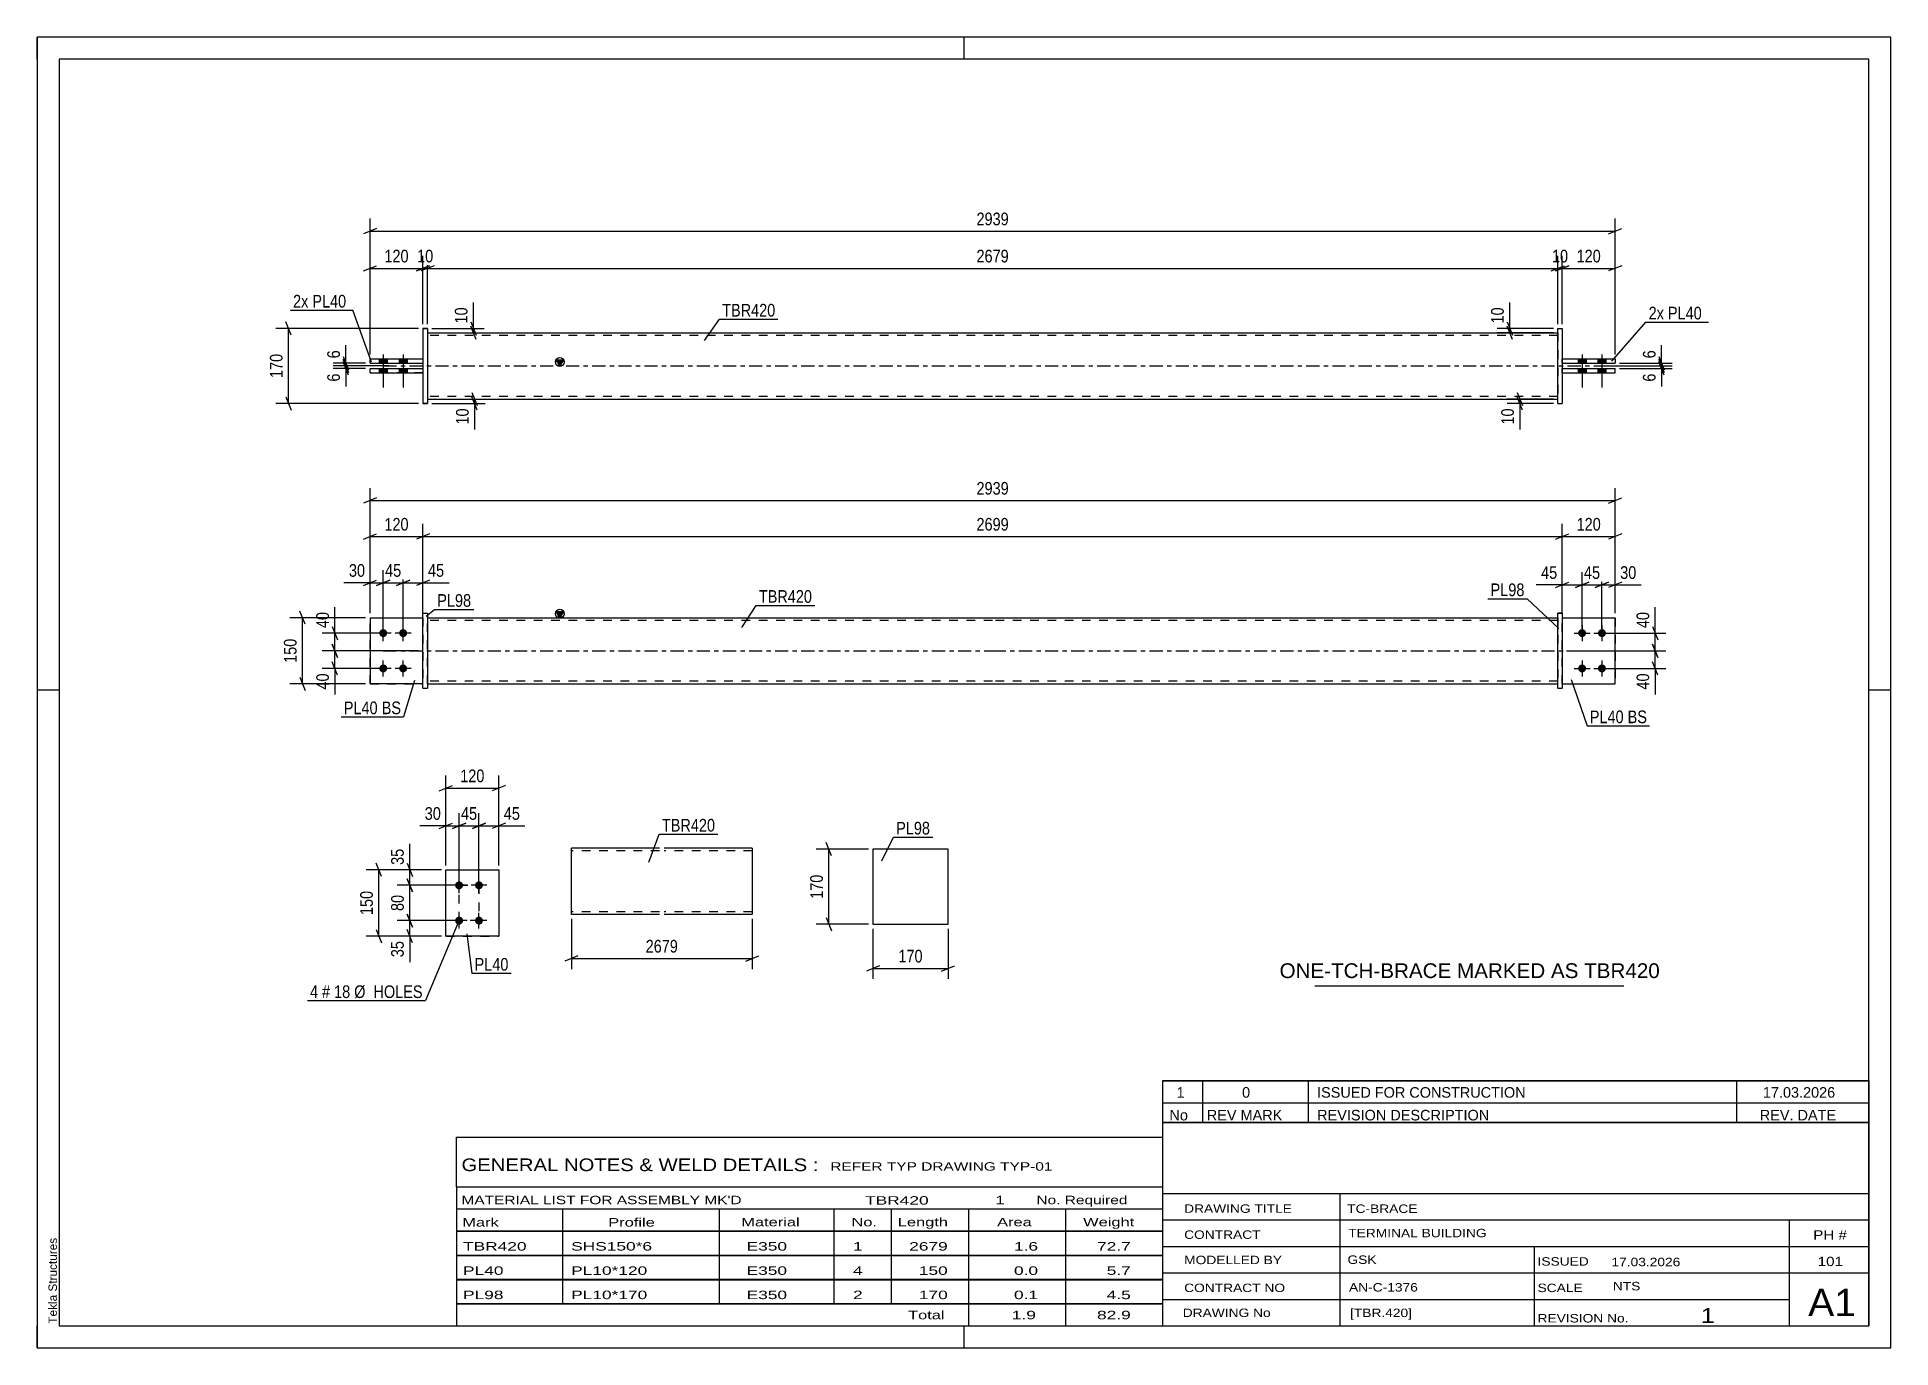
# Paper-space layout 'Layout1' of a CAD drawing. Header units: millimetres. Extents: x 0 to 420, y 0 to 297.
# The model-space entities are those that its viewports show. They can reach past a viewport. Long polylines and large blocks are cut down to what shows.
import ezdxf

# ---------------------------------------------------------------- set-up
doc = ezdxf.new("R2010")
doc.units = ezdxf.units.MM
doc.linetypes.add('DXK_LINE_DOT2', pattern=[3.9198, 1.9599, -1.9599])
doc.linetypes.add('DXK_LINE_DOT3', pattern=[5.9187, 2.979, -0.9799, 0.9799, -0.9799])
doc.layers.add('Viewport layer', color=7, linetype='Continuous', plot=False)
doc.styles.add('Arial', font='arial.ttf', dxfattribs={"height": 0.2})
doc.styles.add('Arial Narrow', font='ARIALN.TTF', dxfattribs={"height": 0.2})

# ---------------------------------------------------------------- blocks, each defined once
blk = doc.blocks.new('Unknown-580573912-1163')
at = {"color": 5, "linetype": 'Continuous'}
for p, q in [((420, 297), (0, 297)), ((0, 297), (0, 0)), ((0, 292), (0, 297)), ((210, 292), (210, 297)), ((420, 0), (420, 297)), ((415, 292), (5, 292)), ((5, 292), (5, 5)), ((415, 5), (415, 292)), ((5, 149), (0, 149)), ((420, 149), (415, 149)), ((0, 0), (0, 5)), ((5, 5), (415, 5)), ((210, 0), (210, 5)), ((0, 0), (420, 0))]:
    blk.add_line(p, q, dxfattribs=at)
at = {"color": 174, "linetype": 'Continuous', "style": 'Arial'}
blk.add_text('Tekla Structures', height=1.9102, rotation=90, dxfattribs=at).set_placement((4.5, 5.5))
blk = doc.blocks.new('Part-580573912-1761 - 1733')
at = {"color": 2, "linetype": 'Continuous'}
for p, q in [((75.43, 165.45), (87.43, 165.45)), ((75.43, 165.45), (75.43, 150.45)), ((87.43, 150.45), (75.43, 150.45)), ((75.43, 150.45), (75.43, 150.45))]:
    blk.add_line(p, q, dxfattribs=at)
at = {"color": 7, "linetype": 'DXK_LINE_DOT2'}
for p, q in [((75.43, 165.45), (87.43, 165.45)), ((87.43, 165.45), (87.43, 165.45)), ((87.43, 165.45), (87.43, 150.45)), ((75.43, 150.45), (87.43, 150.45))]:
    blk.add_line(p, q, dxfattribs=at)
blk = doc.blocks.new('Bolt-580573912-1735 - 1733')
at = {"linetype": 'Continuous'}
for points in [[(78.43, 162.85), (78.62, 162.83), (78.8, 162.78), (78.96, 162.68), (79.1, 162.56), (79.21, 162.4), (79.29, 162.23), (79.33, 162.05), (79.33, 161.86), (79.29, 161.68), (79.21, 161.5), (79.1, 161.35), (78.96, 161.23), (78.8, 161.13), (78.62, 161.07), (78.43, 161.05), (78.25, 161.07), (78.07, 161.13), (77.9, 161.23), (77.76, 161.35), (77.65, 161.5), (77.58, 161.68), (77.54, 161.86), (77.54, 162.05), (77.58, 162.23), (77.65, 162.4), (77.76, 162.56), (77.9, 162.68), (78.07, 162.78), (78.25, 162.83)], [(82.93, 162.85), (83.12, 162.83), (83.3, 162.78), (83.46, 162.68), (83.6, 162.56), (83.71, 162.4), (83.79, 162.23), (83.83, 162.05), (83.83, 161.86), (83.79, 161.68), (83.71, 161.5), (83.6, 161.35), (83.46, 161.23), (83.3, 161.13), (83.12, 161.07), (82.93, 161.05), (82.75, 161.07), (82.57, 161.13), (82.4, 161.23), (82.26, 161.35), (82.15, 161.5), (82.08, 161.68), (82.04, 161.86), (82.04, 162.05), (82.08, 162.23), (82.15, 162.4), (82.26, 162.56), (82.4, 162.68), (82.57, 162.78), (82.75, 162.83)], [(78.43, 154.85), (78.62, 154.83), (78.8, 154.78), (78.96, 154.68), (79.1, 154.56), (79.21, 154.4), (79.29, 154.23), (79.33, 154.05), (79.33, 153.86), (79.29, 153.68), (79.21, 153.5), (79.1, 153.35), (78.96, 153.23), (78.8, 153.13), (78.62, 153.07), (78.43, 153.05), (78.25, 153.07), (78.07, 153.13), (77.9, 153.23), (77.76, 153.35), (77.65, 153.5), (77.58, 153.68), (77.54, 153.86), (77.54, 154.05), (77.58, 154.23), (77.65, 154.4), (77.76, 154.56), (77.9, 154.68), (78.07, 154.78), (78.25, 154.83)], [(82.93, 154.85), (83.12, 154.83), (83.3, 154.78), (83.46, 154.68), (83.6, 154.56), (83.71, 154.4), (83.79, 154.23), (83.83, 154.05), (83.83, 153.86), (83.79, 153.68), (83.71, 153.5), (83.6, 153.35), (83.46, 153.23), (83.3, 153.13), (83.12, 153.07), (82.93, 153.05), (82.75, 153.07), (82.57, 153.13), (82.4, 153.23), (82.26, 153.35), (82.15, 153.5), (82.08, 153.68), (82.04, 153.86), (82.04, 154.05), (82.08, 154.23), (82.15, 154.4), (82.26, 154.56), (82.4, 154.68), (82.57, 154.78), (82.75, 154.83)]]:
    blk.add_hatch(color=1, dxfattribs=at).paths.add_polyline_path(points)
at = {"color": 1, "linetype": 'Continuous'}
for p, q in [((80.23, 161.95), (76.63, 161.95)), ((78.43, 160.15), (78.43, 163.75)), ((84.73, 161.95), (81.13, 161.95)), ((82.93, 160.15), (82.93, 163.75)), ((78.43, 152.15), (78.43, 155.75)), ((82.93, 152.15), (82.93, 155.75)), ((80.23, 153.95), (76.63, 153.95)), ((84.73, 153.95), (81.13, 153.95))]:
    blk.add_line(p, q, dxfattribs=at)
blk = doc.blocks.new('Bolt-580573912-1736 - 1733')
at = {"linetype": 'Continuous'}
for points in [[(350.03, 162.85), (350.22, 162.83), (350.4, 162.78), (350.56, 162.68), (350.7, 162.56), (350.81, 162.4), (350.89, 162.23), (350.93, 162.05), (350.93, 161.86), (350.89, 161.68), (350.81, 161.5), (350.7, 161.35), (350.56, 161.23), (350.4, 161.13), (350.22, 161.07), (350.03, 161.05), (349.85, 161.07), (349.67, 161.13), (349.5, 161.23), (349.36, 161.35), (349.25, 161.5), (349.18, 161.68), (349.14, 161.86), (349.14, 162.05), (349.18, 162.23), (349.25, 162.4), (349.36, 162.56), (349.5, 162.68), (349.67, 162.78), (349.85, 162.83)], [(354.53, 162.85), (354.72, 162.83), (354.9, 162.78), (355.06, 162.68), (355.2, 162.56), (355.31, 162.4), (355.39, 162.23), (355.43, 162.05), (355.43, 161.86), (355.39, 161.68), (355.31, 161.5), (355.2, 161.35), (355.06, 161.23), (354.9, 161.13), (354.72, 161.07), (354.53, 161.05), (354.35, 161.07), (354.17, 161.13), (354, 161.23), (353.86, 161.35), (353.75, 161.5), (353.68, 161.68), (353.64, 161.86), (353.64, 162.05), (353.68, 162.23), (353.75, 162.4), (353.86, 162.56), (354, 162.68), (354.17, 162.78), (354.35, 162.83)], [(350.03, 154.85), (350.22, 154.83), (350.4, 154.78), (350.56, 154.68), (350.7, 154.56), (350.81, 154.4), (350.89, 154.23), (350.93, 154.05), (350.93, 153.86), (350.89, 153.68), (350.81, 153.5), (350.7, 153.35), (350.56, 153.23), (350.4, 153.13), (350.22, 153.07), (350.03, 153.05), (349.85, 153.07), (349.67, 153.13), (349.5, 153.23), (349.36, 153.35), (349.25, 153.5), (349.18, 153.68), (349.14, 153.86), (349.14, 154.05), (349.18, 154.23), (349.25, 154.4), (349.36, 154.56), (349.5, 154.68), (349.67, 154.78), (349.85, 154.83)], [(354.53, 154.85), (354.72, 154.83), (354.9, 154.78), (355.06, 154.68), (355.2, 154.56), (355.31, 154.4), (355.39, 154.23), (355.43, 154.05), (355.43, 153.86), (355.39, 153.68), (355.31, 153.5), (355.2, 153.35), (355.06, 153.23), (354.9, 153.13), (354.72, 153.07), (354.53, 153.05), (354.35, 153.07), (354.17, 153.13), (354, 153.23), (353.86, 153.35), (353.75, 153.5), (353.68, 153.68), (353.64, 153.86), (353.64, 154.05), (353.68, 154.23), (353.75, 154.4), (353.86, 154.56), (354, 154.68), (354.17, 154.78), (354.35, 154.83)]]:
    blk.add_hatch(color=1, dxfattribs=at).paths.add_polyline_path(points)
at = {"color": 1, "linetype": 'Continuous'}
for p, q in [((348.23, 161.95), (351.83, 161.95)), ((350.03, 163.75), (350.03, 160.15)), ((352.73, 161.95), (356.33, 161.95)), ((354.53, 163.75), (354.53, 160.15)), ((350.03, 155.75), (350.03, 152.15)), ((354.53, 155.75), (354.53, 152.15)), ((348.23, 153.95), (351.83, 153.95)), ((352.73, 153.95), (356.33, 153.95))]:
    blk.add_line(p, q, dxfattribs=at)
blk = doc.blocks.new('Part-580573912-1741 - 1733')
at = {"linetype": 'Continuous'}
blk.add_hatch(color=2, dxfattribs=at).paths.add_polyline_path([(118.43, 165.45), (117.63, 166.85), (119.23, 166.85)])
at = {"color": 2, "linetype": 'Continuous'}
for p, q in [((88.43, 165.45), (216.43, 165.45)), ((118.43, 165.45), (117.63, 166.85)), ((117.63, 166.85), (119.23, 166.85)), ((119.23, 166.85), (118.43, 165.45)), ((216.53, 165.45), (344.53, 165.45)), ((88.43, 150.45), (216.43, 150.45)), ((216.53, 150.45), (344.53, 150.45))]:
    blk.add_line(p, q, dxfattribs=at)
at = {"color": 7, "linetype": 'DXK_LINE_DOT2'}
for p, q in [((88.43, 150.45), (88.43, 165.45)), ((216.43, 164.85), (88.43, 164.85)), ((344.53, 164.85), (216.53, 164.85)), ((344.53, 165.45), (344.53, 150.45)), ((216.43, 151.05), (88.43, 151.05)), ((344.53, 151.05), (216.53, 151.05))]:
    blk.add_line(p, q, dxfattribs=at)
at = {"color": 7, "linetype": 'DXK_LINE_DOT3'}
for p, q in [((78.43, 157.95), (216.43, 157.95)), ((216.53, 157.95), (354.53, 157.95))]:
    blk.add_line(p, q, dxfattribs=at)
at = {"color": 2, "linetype": 'Continuous'}
blk.add_circle((118.43, 166.35), 1, dxfattribs=at)
blk = doc.blocks.new('Part-580573912-1756 - 1733')
at = {"color": 2, "linetype": 'Continuous'}
for p, q in [((87.43, 166.45), (88.43, 166.45)), ((87.43, 149.45), (87.43, 166.45)), ((88.43, 166.45), (88.43, 166.45)), ((88.43, 166.45), (88.43, 149.45)), ((87.43, 149.45), (88.43, 149.45))]:
    blk.add_line(p, q, dxfattribs=at)
at = {"color": 7, "linetype": 'DXK_LINE_DOT2'}
for p, q in [((87.43, 166.45), (88.43, 166.45)), ((87.43, 149.45), (88.43, 149.45))]:
    blk.add_line(p, q, dxfattribs=at)
blk = doc.blocks.new('Part-580573912-1766 - 1733')
at = {"color": 7, "linetype": 'DXK_LINE_DOT2'}
for p, q in [((75.43, 165.45), (87.43, 165.45)), ((75.43, 165.45), (87.43, 165.45)), ((75.43, 150.45), (75.43, 165.45)), ((87.43, 165.45), (87.43, 165.45)), ((87.43, 165.45), (87.43, 150.45)), ((75.43, 150.45), (87.43, 150.45)), ((87.43, 150.45), (75.43, 150.45)), ((75.43, 150.45), (75.43, 150.45))]:
    blk.add_line(p, q, dxfattribs=at)
blk = doc.blocks.new('Part-580573912-1771 - 1733')
at = {"color": 2, "linetype": 'Continuous'}
for p, q in [((345.53, 166.45), (344.53, 166.45)), ((344.53, 149.45), (344.53, 166.45)), ((345.53, 166.45), (345.53, 149.45)), ((344.53, 149.45), (344.53, 149.45)), ((344.53, 149.45), (345.53, 149.45))]:
    blk.add_line(p, q, dxfattribs=at)
at = {"color": 7, "linetype": 'DXK_LINE_DOT2'}
for p, q in [((344.53, 166.45), (344.53, 166.45)), ((344.53, 166.45), (345.53, 166.45)), ((345.53, 166.45), (345.53, 166.45)), ((344.53, 149.45), (345.53, 149.45))]:
    blk.add_line(p, q, dxfattribs=at)
blk = doc.blocks.new('Part-580573912-1796 - 1733')
at = {"color": 2, "linetype": 'Continuous'}
for p, q in [((345.53, 165.45), (357.53, 165.45)), ((357.53, 165.45), (357.53, 165.45)), ((357.53, 150.45), (357.53, 165.45)), ((345.53, 150.45), (357.53, 150.45))]:
    blk.add_line(p, q, dxfattribs=at)
at = {"color": 7, "linetype": 'DXK_LINE_DOT2'}
for p, q in [((345.53, 165.45), (357.53, 165.45)), ((345.53, 150.45), (345.53, 165.45)), ((357.53, 165.45), (357.53, 165.45)), ((345.53, 150.45), (345.53, 150.45)), ((345.53, 150.45), (357.53, 150.45))]:
    blk.add_line(p, q, dxfattribs=at)
blk = doc.blocks.new('Part-580573912-1801 - 1733')
at = {"color": 7, "linetype": 'DXK_LINE_DOT2'}
for p, q in [((345.53, 165.45), (357.53, 165.45)), ((345.53, 150.45), (345.53, 165.45)), ((345.53, 165.45), (357.53, 165.45)), ((357.53, 165.45), (357.53, 165.45)), ((357.53, 165.45), (357.53, 150.45)), ((345.53, 150.45), (345.53, 150.45)), ((345.53, 150.45), (357.53, 150.45)), ((345.53, 150.45), (357.53, 150.45))]:
    blk.add_line(p, q, dxfattribs=at)
blk = doc.blocks.new('Part-580573912-1418 - 1390')
at = {"color": 2, "linetype": 'Continuous'}
for p, q in [((345.53, 224.09), (357.53, 224.09)), ((345.53, 223.09), (357.53, 223.09)), ((357.53, 224.09), (357.53, 223.09))]:
    blk.add_line(p, q, dxfattribs=at)
at = {"color": 7, "linetype": 'DXK_LINE_DOT2'}
for p, q in [((345.53, 223.09), (345.53, 224.09)), ((345.53, 224.09), (357.53, 224.09)), ((345.53, 223.09), (357.53, 223.09)), ((357.53, 224.09), (357.53, 224.09))]:
    blk.add_line(p, q, dxfattribs=at)
blk = doc.blocks.new('Part-580573912-1440 - 1390')
at = {"linetype": 'Continuous'}
blk.add_hatch(color=2, dxfattribs=at).paths.add_polyline_path([(118.43, 222.49), (117.63, 223.89), (119.23, 223.89)])
at = {"color": 2, "linetype": 'Continuous'}
for p, q in [((88.43, 229.99), (216.43, 229.99)), ((216.53, 229.99), (344.53, 229.99)), ((118.43, 222.49), (117.63, 223.89)), ((117.63, 223.89), (119.23, 223.89)), ((119.23, 223.89), (118.43, 222.49)), ((88.43, 214.99), (216.43, 214.99)), ((216.53, 214.99), (344.53, 214.99))]:
    blk.add_line(p, q, dxfattribs=at)
at = {"color": 7, "linetype": 'DXK_LINE_DOT2'}
for p, q in [((88.43, 229.99), (88.43, 214.99)), ((216.43, 229.39), (88.43, 229.39)), ((344.53, 229.39), (216.53, 229.39)), ((344.53, 229.99), (344.53, 214.99)), ((216.43, 215.59), (88.43, 215.59)), ((344.53, 215.59), (216.53, 215.59))]:
    blk.add_line(p, q, dxfattribs=at)
at = {"color": 7, "linetype": 'DXK_LINE_DOT3'}
for p, q in [((78.43, 222.49), (216.43, 222.49)), ((216.53, 222.49), (354.53, 222.49))]:
    blk.add_line(p, q, dxfattribs=at)
at = {"color": 2, "linetype": 'Continuous'}
blk.add_circle((118.43, 223.39), 1, dxfattribs=at)
blk = doc.blocks.new('Bolt-580573912-1424 - 1390')
at = {"linetype": 'Continuous'}
for points in [[(77.53, 223.09), (79.33, 223.09), (79.33, 224.09), (77.53, 224.09)], [(77.53, 223.09), (79.33, 223.09), (79.33, 224.09), (77.53, 224.09)], [(82.03, 223.09), (83.83, 223.09), (83.83, 224.09), (82.03, 224.09)], [(82.03, 223.09), (83.83, 223.09), (83.83, 224.09), (82.03, 224.09)], [(77.53, 220.89), (79.33, 220.89), (79.33, 221.89), (77.53, 221.89)], [(77.53, 220.89), (79.33, 220.89), (79.33, 221.89), (77.53, 221.89)], [(82.03, 220.89), (83.83, 220.89), (83.83, 221.89), (82.03, 221.89)], [(82.03, 220.89), (83.83, 220.89), (83.83, 221.89), (82.03, 221.89)]]:
    blk.add_hatch(color=1, dxfattribs=at).paths.add_polyline_path(points)
at = {"color": 1, "linetype": 'Continuous'}
for p, q in [((77.53, 224.09), (77.53, 223.09)), ((77.53, 224.09), (77.53, 223.09)), ((78.43, 225.09), (78.43, 217.59)), ((78.43, 225.09), (78.43, 217.59)), ((79.33, 224.09), (79.33, 223.09)), ((79.33, 224.09), (79.33, 223.09)), ((82.03, 224.09), (82.03, 223.09)), ((82.03, 224.09), (82.03, 223.09)), ((82.93, 225.09), (82.93, 217.59)), ((82.93, 225.09), (82.93, 217.59)), ((83.83, 224.09), (83.83, 223.09)), ((83.83, 224.09), (83.83, 223.09)), ((77.53, 221.89), (77.53, 220.89)), ((77.53, 221.89), (77.53, 220.89)), ((79.33, 221.89), (79.33, 220.89)), ((79.33, 221.89), (79.33, 220.89)), ((82.03, 221.89), (82.03, 220.89)), ((82.03, 221.89), (82.03, 220.89)), ((83.83, 221.89), (83.83, 220.89)), ((83.83, 221.89), (83.83, 220.89))]:
    blk.add_line(p, q, dxfattribs=at)
blk = doc.blocks.new('Bolt-580573912-1425 - 1390')
at = {"linetype": 'Continuous'}
for points in [[(350.93, 224.09), (349.13, 224.09), (349.13, 223.09), (350.93, 223.09)], [(350.93, 224.09), (349.13, 224.09), (349.13, 223.09), (350.93, 223.09)], [(355.43, 224.09), (353.63, 224.09), (353.63, 223.09), (355.43, 223.09)], [(355.43, 224.09), (353.63, 224.09), (353.63, 223.09), (355.43, 223.09)], [(350.93, 221.89), (349.13, 221.89), (349.13, 220.89), (350.93, 220.89)], [(350.93, 221.89), (349.13, 221.89), (349.13, 220.89), (350.93, 220.89)], [(355.43, 221.89), (353.63, 221.89), (353.63, 220.89), (355.43, 220.89)], [(355.43, 221.89), (353.63, 221.89), (353.63, 220.89), (355.43, 220.89)]]:
    blk.add_hatch(color=1, dxfattribs=at).paths.add_polyline_path(points)
at = {"color": 1, "linetype": 'Continuous'}
for p, q in [((349.13, 224.09), (349.13, 223.09)), ((349.13, 224.09), (349.13, 223.09)), ((350.03, 225.09), (350.03, 217.59)), ((350.03, 225.09), (350.03, 217.59)), ((350.93, 224.09), (350.93, 223.09)), ((350.93, 224.09), (350.93, 223.09)), ((353.63, 224.09), (353.63, 223.09)), ((353.63, 224.09), (353.63, 223.09)), ((354.53, 225.09), (354.53, 217.59)), ((354.53, 225.09), (354.53, 217.59)), ((355.43, 224.09), (355.43, 223.09)), ((355.43, 224.09), (355.43, 223.09)), ((349.13, 221.89), (349.13, 220.89)), ((349.13, 221.89), (349.13, 220.89)), ((350.93, 221.89), (350.93, 220.89)), ((350.93, 221.89), (350.93, 220.89)), ((353.63, 221.89), (353.63, 220.89)), ((353.63, 221.89), (353.63, 220.89)), ((355.43, 221.89), (355.43, 220.89)), ((355.43, 221.89), (355.43, 220.89))]:
    blk.add_line(p, q, dxfattribs=at)
blk = doc.blocks.new('Part-580573912-1445 - 1390')
at = {"color": 2, "linetype": 'Continuous'}
for p, q in [((345.53, 221.89), (357.53, 221.89)), ((345.53, 220.89), (357.53, 220.89)), ((357.53, 220.89), (357.53, 221.89))]:
    blk.add_line(p, q, dxfattribs=at)
at = {"color": 7, "linetype": 'DXK_LINE_DOT2'}
for p, q in [((345.53, 220.89), (345.53, 221.89)), ((345.53, 221.89), (357.53, 221.89)), ((345.53, 220.89), (357.53, 220.89))]:
    blk.add_line(p, q, dxfattribs=at)
blk = doc.blocks.new('Part-580573912-1446 - 1390')
at = {"color": 2, "linetype": 'Continuous'}
for p, q in [((344.53, 230.99), (344.53, 230.99)), ((344.53, 213.99), (344.53, 230.99)), ((344.53, 230.99), (345.53, 230.99)), ((345.53, 230.99), (345.53, 230.99)), ((345.53, 230.99), (345.53, 213.99)), ((344.53, 213.99), (345.53, 213.99)), ((344.53, 213.99), (344.53, 213.99)), ((345.53, 213.99), (345.53, 213.99))]:
    blk.add_line(p, q, dxfattribs=at)
at = {"color": 7, "linetype": 'DXK_LINE_DOT2'}
for p, q in [((344.53, 230.99), (344.53, 230.99)), ((344.53, 230.99), (345.53, 230.99)), ((344.53, 213.99), (345.53, 213.99))]:
    blk.add_line(p, q, dxfattribs=at)
blk = doc.blocks.new('Part-580573912-1451 - 1390')
at = {"color": 2, "linetype": 'Continuous'}
for p, q in [((75.43, 224.09), (87.43, 224.09)), ((75.43, 223.09), (75.43, 224.09)), ((75.43, 223.09), (87.43, 223.09)), ((75.43, 223.09), (75.43, 223.09))]:
    blk.add_line(p, q, dxfattribs=at)
at = {"color": 7, "linetype": 'DXK_LINE_DOT2'}
for p, q in [((75.43, 224.09), (87.43, 224.09)), ((75.43, 224.09), (75.43, 224.09)), ((75.43, 223.09), (87.43, 223.09)), ((87.43, 224.09), (87.43, 223.09))]:
    blk.add_line(p, q, dxfattribs=at)
blk = doc.blocks.new('Part-580573912-1456 - 1390')
at = {"color": 2, "linetype": 'Continuous'}
for p, q in [((75.43, 221.89), (87.43, 221.89)), ((75.43, 220.89), (75.43, 221.89)), ((75.43, 220.89), (87.43, 220.89)), ((75.43, 220.89), (75.43, 220.89))]:
    blk.add_line(p, q, dxfattribs=at)
at = {"color": 7, "linetype": 'DXK_LINE_DOT2'}
for p, q in [((75.43, 221.89), (87.43, 221.89)), ((87.43, 220.89), (75.43, 220.89)), ((87.43, 221.89), (87.43, 220.89))]:
    blk.add_line(p, q, dxfattribs=at)
blk = doc.blocks.new('Part-580573912-1457 - 1390')
at = {"color": 2, "linetype": 'Continuous'}
for p, q in [((87.43, 230.99), (88.43, 230.99)), ((87.43, 230.99), (87.43, 213.99)), ((88.43, 230.99), (88.43, 230.99)), ((88.43, 230.99), (88.43, 213.99)), ((88.43, 213.99), (87.43, 213.99)), ((87.43, 213.99), (87.43, 213.99))]:
    blk.add_line(p, q, dxfattribs=at)
at = {"color": 7, "linetype": 'DXK_LINE_DOT2'}
for p, q in [((88.43, 230.99), (87.43, 230.99)), ((88.43, 230.99), (88.43, 230.99)), ((87.43, 213.99), (88.43, 213.99))]:
    blk.add_line(p, q, dxfattribs=at)
blk = doc.blocks.new('Part-580573912-2157 - 2117')
at = {"color": 2, "linetype": 'Continuous'}
for p, q in [((92.61, 108.31), (104.61, 108.31)), ((92.61, 93.31), (92.61, 108.31)), ((104.61, 108.31), (104.61, 108.31)), ((104.61, 108.31), (104.61, 93.31)), ((104.61, 93.31), (92.61, 93.31)), ((92.61, 93.31), (92.61, 93.31))]:
    blk.add_line(p, q, dxfattribs=at)
at = {"color": 7, "linetype": 'DXK_LINE_DOT2'}
for p, q in [((92.61, 108.31), (104.61, 108.31)), ((92.61, 93.31), (104.61, 93.31)), ((92.61, 93.31), (92.61, 93.31))]:
    blk.add_line(p, q, dxfattribs=at)
blk = doc.blocks.new('Bolt-580573912-2152 - 2117')
at = {"linetype": 'Continuous'}
for points in [[(95.61, 103.91), (95.43, 103.93), (95.25, 103.99), (95.08, 104.09), (94.94, 104.21), (94.83, 104.36), (94.76, 104.54), (94.72, 104.72), (94.72, 104.91), (94.76, 105.09), (94.83, 105.26), (94.94, 105.42), (95.08, 105.54), (95.25, 105.64), (95.43, 105.69), (95.61, 105.71), (95.8, 105.69), (95.98, 105.64), (96.14, 105.54), (96.28, 105.42), (96.39, 105.26), (96.47, 105.09), (96.51, 104.91), (96.51, 104.72), (96.47, 104.54), (96.39, 104.36), (96.28, 104.21), (96.14, 104.09), (95.98, 103.99), (95.8, 103.93)], [(100.11, 103.91), (99.93, 103.93), (99.75, 103.99), (99.58, 104.09), (99.44, 104.21), (99.33, 104.36), (99.26, 104.54), (99.22, 104.72), (99.22, 104.91), (99.26, 105.09), (99.33, 105.26), (99.44, 105.42), (99.58, 105.54), (99.75, 105.64), (99.93, 105.69), (100.11, 105.71), (100.3, 105.69), (100.48, 105.64), (100.64, 105.54), (100.78, 105.42), (100.89, 105.26), (100.97, 105.09), (101.01, 104.91), (101.01, 104.72), (100.97, 104.54), (100.89, 104.36), (100.78, 104.21), (100.64, 104.09), (100.48, 103.99), (100.3, 103.93)], [(95.61, 95.91), (95.43, 95.93), (95.25, 95.99), (95.08, 96.09), (94.94, 96.21), (94.83, 96.36), (94.76, 96.54), (94.72, 96.72), (94.72, 96.91), (94.76, 97.09), (94.83, 97.26), (94.94, 97.42), (95.08, 97.54), (95.25, 97.64), (95.43, 97.69), (95.61, 97.71), (95.8, 97.69), (95.98, 97.64), (96.14, 97.54), (96.28, 97.42), (96.39, 97.26), (96.47, 97.09), (96.51, 96.91), (96.51, 96.72), (96.47, 96.54), (96.39, 96.36), (96.28, 96.21), (96.14, 96.09), (95.98, 95.99), (95.8, 95.93)], [(100.11, 95.91), (99.93, 95.93), (99.75, 95.99), (99.58, 96.09), (99.44, 96.21), (99.33, 96.36), (99.26, 96.54), (99.22, 96.72), (99.22, 96.91), (99.26, 97.09), (99.33, 97.26), (99.44, 97.42), (99.58, 97.54), (99.75, 97.64), (99.93, 97.69), (100.11, 97.71), (100.3, 97.69), (100.48, 97.64), (100.64, 97.54), (100.78, 97.42), (100.89, 97.26), (100.97, 97.09), (101.01, 96.91), (101.01, 96.72), (100.97, 96.54), (100.89, 96.36), (100.78, 96.21), (100.64, 96.09), (100.48, 95.99), (100.3, 95.93)]]:
    blk.add_hatch(color=1, dxfattribs=at).paths.add_polyline_path(points)
at = {"color": 1, "linetype": 'Continuous'}
for p, q in [((95.61, 103.01), (95.61, 106.61)), ((100.11, 103.01), (100.11, 106.61)), ((97.41, 104.81), (93.81, 104.81)), ((101.91, 104.81), (98.31, 104.81)), ((97.41, 96.81), (93.81, 96.81)), ((95.61, 95.01), (95.61, 98.61)), ((101.91, 96.81), (98.31, 96.81)), ((100.11, 95.01), (100.11, 98.61))]:
    blk.add_line(p, q, dxfattribs=at)
blk = doc.blocks.new('Part-580573912-2288 - 2282')
at = {"color": 2, "linetype": 'Continuous'}
for p, q in [((206.38, 112.99), (189.38, 112.99)), ((189.38, 112.99), (189.38, 95.99)), ((206.38, 95.99), (206.38, 112.99)), ((189.38, 95.99), (206.38, 95.99))]:
    blk.add_line(p, q, dxfattribs=at)
blk = doc.blocks.new('Part-580573912-2314 - 2307')
at = {"color": 2, "linetype": 'Continuous'}
for p, q in [((141.04, 113.23), (121.04, 113.23)), ((121.04, 98.32), (121.04, 113.23)), ((162.04, 113.23), (142.04, 113.23)), ((162.04, 113.23), (162.04, 113.14)), ((162.04, 113.14), (162.04, 112.03)), ((162.04, 112.03), (162.04, 98.23)), ((121.04, 98.23), (121.04, 98.32)), ((141.04, 98.23), (121.04, 98.23)), ((162.04, 98.23), (142.04, 98.23))]:
    blk.add_line(p, q, dxfattribs=at)
at = {"color": 7, "linetype": 'DXK_LINE_DOT2'}
for p, q in [((141.04, 112.63), (121.04, 112.63)), ((162.04, 112.63), (142.04, 112.63)), ((162.04, 112.88), (162.04, 112.03)), ((121.04, 98.83), (121.04, 98.88)), ((141.04, 98.83), (121.04, 98.83)), ((121.04, 98.23), (121.04, 98.23)), ((162.04, 98.83), (142.04, 98.83)), ((162.04, 98.88), (162.04, 98.97)), ((162.04, 98.83), (162.04, 98.88)), ((162.04, 98.83), (162.04, 98.88))]:
    blk.add_line(p, q, dxfattribs=at)
blk = doc.blocks.new('Rectangle-580573912-2267 - 2117')
at = {"color": 1, "linetype": 'DXK_LINE_DOT2'}
blk.add_lwpolyline([(95.61, 104.81), (100.11, 104.81), (100.11, 96.81), (95.61, 96.81), (95.61, 104.81)], close=True, dxfattribs=at)
blk = doc.blocks.new('StraightDimension-580573912-1850 - 1733')
at = {"color": 7, "linetype": 'Continuous'}
for p, q in [((75.43, 166.45), (75.43, 194.83)), ((357.53, 166.45), (357.53, 194.83)), ((76.93, 192.58), (73.93, 191.38)), ((75.43, 191.98), (357.53, 191.98)), ((356.03, 191.38), (359.03, 192.58))]:
    blk.add_line(p, q, dxfattribs=at)
at = {"color": 0}
blk.add_wipeout([(220.74, 192.73), (220.74, 196.93), (212.23, 196.93), (212.23, 192.73)], dxfattribs=at)
at = {"color": 3, "style": 'Arial Narrow'}
blk.add_text('2939', height=2.863, dxfattribs=at).set_placement((212.83, 193.33))
blk = doc.blocks.new('StraightDimension-580573912-1879 - 1733')
at = {"color": 7, "linetype": 'Continuous'}
for p, q in [((355.53, 161.95), (368.98, 161.95)), ((365.98, 163.45), (367.18, 160.45)), ((366.58, 157.95), (366.58, 161.95)), ((346.53, 157.95), (368.98, 157.95)), ((367.18, 156.45), (365.98, 159.45))]:
    blk.add_line(p, q, dxfattribs=at)
at = {"color": 0}
blk.add_wipeout([(365.83, 167.34), (361.63, 167.34), (361.63, 162.48), (365.83, 162.48)], dxfattribs=at)
at = {"color": 7, "linetype": 'Continuous'}
blk.add_line((366.58, 161.95), (366.58, 167.86), dxfattribs=at)
blk.add_line((366.58, 161.95), (366.58, 167.86), dxfattribs=at)
at = {"color": 3, "style": 'Arial Narrow'}
blk.add_text('40', height=2.863, rotation=90.0002, dxfattribs=at).set_placement((365.23, 163.08))
blk = doc.blocks.new('StraightDimension-580573912-1994 - 1733')
at = {"color": 7, "linetype": 'Continuous'}
for p, q in [((86.43, 157.95), (64.62, 157.95)), ((66.87, 159.45), (68.07, 156.45)), ((68.07, 152.45), (66.87, 155.45)), ((67.47, 153.95), (67.47, 157.95)), ((77.43, 153.95), (64.62, 153.95))]:
    blk.add_line(p, q, dxfattribs=at)
at = {"color": 0}
blk.add_wipeout([(66.72, 153.43), (62.52, 153.43), (62.52, 148.57), (66.72, 148.57)], dxfattribs=at)
at = {"color": 7, "linetype": 'Continuous'}
blk.add_line((67.47, 153.95), (67.47, 148.05), dxfattribs=at)
blk.add_line((67.47, 153.95), (67.47, 148.05), dxfattribs=at)
at = {"color": 3, "style": 'Arial Narrow'}
blk.add_text('40', height=2.863, rotation=90.0002, dxfattribs=at).set_placement((66.12, 149.17))
blk = doc.blocks.new('StraightDimension-580573912-1804 - 1733')
at = {"color": 7, "linetype": 'Continuous'}
for p, q in [((353.03, 172.29), (356.03, 173.49)), ((354.53, 162.95), (354.53, 175.74)), ((354.53, 172.89), (357.53, 172.89)), ((359.03, 173.49), (356.03, 172.29)), ((357.53, 166.45), (357.53, 175.74))]:
    blk.add_line(p, q, dxfattribs=at)
at = {"color": 0}
blk.add_wipeout([(362.91, 173.64), (362.91, 177.84), (358.06, 177.84), (358.06, 173.64)], dxfattribs=at)
at = {"color": 7, "linetype": 'Continuous'}
blk.add_line((357.53, 172.89), (363.44, 172.89), dxfattribs=at)
blk.add_line((357.53, 172.89), (363.44, 172.89), dxfattribs=at)
at = {"color": 3, "style": 'Arial Narrow'}
blk.add_text('30', height=2.863, dxfattribs=at).set_placement((358.66, 174.24))
blk = doc.blocks.new('StraightDimension-580573912-1820 - 1733')
at = {"color": 7, "linetype": 'Continuous'}
for p, q in [((348.53, 172.29), (351.53, 173.49)), ((350.03, 162.95), (350.03, 175.74)), ((350.03, 172.89), (354.53, 172.89)), ((356.03, 173.49), (353.03, 172.29)), ((354.53, 162.95), (354.53, 175.74))]:
    blk.add_line(p, q, dxfattribs=at)
at = {"color": 0}
blk.add_wipeout([(354.71, 173.64), (354.71, 177.84), (349.85, 177.84), (349.85, 173.64)], dxfattribs=at)
at = {"color": 3, "style": 'Arial Narrow'}
blk.add_text('45', height=2.863, dxfattribs=at).set_placement((350.45, 174.24))
blk = doc.blocks.new('StraightDimension-580573912-1833 - 1733')
at = {"color": 7, "linetype": 'Continuous'}
for p, q in [((344.03, 172.29), (347.03, 173.49)), ((345.53, 166.45), (345.53, 175.74)), ((345.53, 172.89), (350.03, 172.89)), ((351.53, 173.49), (348.53, 172.29)), ((350.03, 162.95), (350.03, 175.74))]:
    blk.add_line(p, q, dxfattribs=at)
at = {"color": 0}
blk.add_wipeout([(345.01, 173.64), (345.01, 177.84), (340.15, 177.84), (340.15, 173.64)], dxfattribs=at)
at = {"color": 7, "linetype": 'Continuous'}
blk.add_line((345.53, 172.89), (339.63, 172.89), dxfattribs=at)
blk.add_line((345.53, 172.89), (339.63, 172.89), dxfattribs=at)
at = {"color": 3, "style": 'Arial Narrow'}
blk.add_text('45', height=2.863, dxfattribs=at).set_placement((340.75, 174.24))
blk = doc.blocks.new('StraightDimension-580573912-1870 - 1733')
at = {"color": 7, "linetype": 'Continuous'}
for p, q in [((346.53, 157.95), (368.98, 157.95)), ((365.98, 159.45), (367.18, 156.45)), ((367.18, 152.45), (365.98, 155.45)), ((366.58, 153.95), (366.58, 157.95)), ((355.53, 153.95), (368.98, 153.95))]:
    blk.add_line(p, q, dxfattribs=at)
at = {"color": 0}
blk.add_wipeout([(365.83, 153.43), (361.63, 153.43), (361.63, 148.57), (365.83, 148.57)], dxfattribs=at)
at = {"color": 7, "linetype": 'Continuous'}
blk.add_line((366.58, 153.95), (366.58, 148.05), dxfattribs=at)
blk.add_line((366.58, 153.95), (366.58, 148.05), dxfattribs=at)
at = {"color": 3, "style": 'Arial Narrow'}
blk.add_text('40', height=2.863, rotation=90.0002, dxfattribs=at).set_placement((365.23, 149.17))
blk = doc.blocks.new('StraightDimension-580573912-1889 - 1733')
at = {"color": 7, "linetype": 'Continuous'}
for p, q in [((345.53, 166.45), (345.53, 186.68)), ((357.53, 166.45), (357.53, 186.68)), ((344.03, 183.23), (347.03, 184.43)), ((345.53, 183.83), (357.53, 183.83)), ((359.03, 184.43), (356.03, 183.23))]:
    blk.add_line(p, q, dxfattribs=at)
at = {"color": 0}
blk.add_wipeout([(354.87, 184.58), (354.87, 188.78), (348.19, 188.78), (348.19, 184.58)], dxfattribs=at)
at = {"color": 3, "style": 'Arial Narrow'}
blk.add_text('120', height=2.863, dxfattribs=at).set_placement((348.79, 185.18))
blk = doc.blocks.new('StraightDimension-580573912-1908 - 1733')
at = {"color": 7, "linetype": 'Continuous'}
for p, q in [((87.43, 158.95), (87.43, 186.68)), ((345.53, 166.45), (345.53, 186.68)), ((88.93, 184.43), (85.93, 183.23)), ((87.43, 183.83), (345.53, 183.83)), ((344.03, 183.23), (347.03, 184.43))]:
    blk.add_line(p, q, dxfattribs=at)
at = {"color": 0}
blk.add_wipeout([(220.74, 184.58), (220.74, 188.78), (212.23, 188.78), (212.23, 184.58)], dxfattribs=at)
at = {"color": 3, "style": 'Arial Narrow'}
blk.add_text('2699', height=2.863, dxfattribs=at).set_placement((212.83, 185.18))
blk = doc.blocks.new('StraightDimension-580573912-1923 - 1733')
at = {"color": 7, "linetype": 'Continuous'}
for p, q in [((75.43, 166.45), (75.43, 186.68)), ((87.43, 158.95), (87.43, 186.68)), ((73.93, 183.23), (76.93, 184.43)), ((75.43, 183.83), (87.43, 183.83)), ((88.93, 184.43), (85.93, 183.23))]:
    blk.add_line(p, q, dxfattribs=at)
at = {"color": 0}
blk.add_wipeout([(84.77, 184.58), (84.77, 188.78), (78.09, 188.78), (78.09, 184.58)], dxfattribs=at)
at = {"color": 3, "style": 'Arial Narrow'}
blk.add_text('120', height=2.863, dxfattribs=at).set_placement((78.69, 185.18))
blk = doc.blocks.new('StraightDimension-580573912-1939 - 1733')
at = {"color": 7, "linetype": 'Continuous'}
for p, q in [((81.43, 172.78), (84.43, 173.98)), ((82.93, 162.95), (82.93, 176.23)), ((82.93, 173.38), (87.43, 173.38)), ((88.93, 173.98), (85.93, 172.78)), ((87.43, 166.45), (87.43, 176.23))]:
    blk.add_line(p, q, dxfattribs=at)
at = {"color": 0}
blk.add_wipeout([(92.81, 174.13), (92.81, 178.33), (87.96, 178.33), (87.96, 174.13)], dxfattribs=at)
at = {"color": 7, "linetype": 'Continuous'}
blk.add_line((87.43, 173.38), (93.34, 173.38), dxfattribs=at)
blk.add_line((87.43, 173.38), (93.34, 173.38), dxfattribs=at)
at = {"color": 3, "style": 'Arial Narrow'}
blk.add_text('45', height=2.863, dxfattribs=at).set_placement((88.56, 174.73))
blk = doc.blocks.new('StraightDimension-580573912-1955 - 1733')
at = {"color": 7, "linetype": 'Continuous'}
for p, q in [((76.93, 172.78), (79.93, 173.98)), ((78.43, 162.95), (78.43, 176.23)), ((78.43, 173.38), (82.93, 173.38)), ((84.43, 173.98), (81.43, 172.78)), ((82.93, 162.95), (82.93, 176.23))]:
    blk.add_line(p, q, dxfattribs=at)
at = {"color": 0}
blk.add_wipeout([(83.11, 174.13), (83.11, 178.33), (78.25, 178.33), (78.25, 174.13)], dxfattribs=at)
at = {"color": 3, "style": 'Arial Narrow'}
blk.add_text('45', height=2.863, dxfattribs=at).set_placement((78.85, 174.73))
blk = doc.blocks.new('StraightDimension-580573912-1968 - 1733')
at = {"color": 7, "linetype": 'Continuous'}
for p, q in [((73.93, 172.78), (76.93, 173.98)), ((75.43, 166.45), (75.43, 176.23)), ((75.43, 173.38), (78.43, 173.38)), ((79.93, 173.98), (76.93, 172.78)), ((78.43, 162.95), (78.43, 176.23))]:
    blk.add_line(p, q, dxfattribs=at)
at = {"color": 0}
blk.add_wipeout([(74.91, 174.13), (74.91, 178.33), (70.05, 178.33), (70.05, 174.13)], dxfattribs=at)
at = {"color": 7, "linetype": 'Continuous'}
blk.add_line((75.43, 173.38), (69.53, 173.38), dxfattribs=at)
blk.add_line((75.43, 173.38), (69.53, 173.38), dxfattribs=at)
at = {"color": 3, "style": 'Arial Narrow'}
blk.add_text('30', height=2.863, dxfattribs=at).set_placement((70.65, 174.73))
blk = doc.blocks.new('StraightDimension-580573912-1985 - 1733')
at = {"color": 7, "linetype": 'Continuous'}
for p, q in [((77.43, 161.95), (64.62, 161.95)), ((66.87, 163.45), (68.07, 160.45)), ((67.47, 157.95), (67.47, 161.95)), ((86.43, 157.95), (64.62, 157.95)), ((68.07, 156.45), (66.87, 159.45))]:
    blk.add_line(p, q, dxfattribs=at)
at = {"color": 0}
blk.add_wipeout([(66.72, 167.34), (62.52, 167.34), (62.52, 162.48), (66.72, 162.48)], dxfattribs=at)
at = {"color": 7, "linetype": 'Continuous'}
blk.add_line((67.47, 161.95), (67.47, 167.86), dxfattribs=at)
blk.add_line((67.47, 161.95), (67.47, 167.86), dxfattribs=at)
at = {"color": 3, "style": 'Arial Narrow'}
blk.add_text('40', height=2.863, rotation=90.0002, dxfattribs=at).set_placement((66.12, 163.08))
blk = doc.blocks.new('StraightDimension-580573912-2004 - 1733')
at = {"color": 7, "linetype": 'Continuous'}
for p, q in [((74.43, 165.45), (57.29, 165.45)), ((60.74, 163.95), (59.54, 166.95)), ((60.14, 150.45), (60.14, 165.45)), ((59.54, 151.95), (60.74, 148.95)), ((74.43, 150.45), (57.29, 150.45))]:
    blk.add_line(p, q, dxfattribs=at)
at = {"color": 0}
blk.add_wipeout([(59.39, 161.3), (55.19, 161.3), (55.19, 154.61), (59.39, 154.61)], dxfattribs=at)
at = {"color": 3, "style": 'Arial Narrow'}
blk.add_text('150', height=2.863, rotation=90.0002, dxfattribs=at).set_placement((58.79, 155.21))
blk = doc.blocks.new('StraightDimension-580573912-1645 - 1390')
at = {"color": 7, "linetype": 'Continuous'}
for p, q in [((358.53, 223.09), (370.43, 223.09)), ((367.43, 224.59), (368.63, 221.59)), ((368.63, 220.99), (367.43, 223.99)), ((368.03, 222.49), (368.03, 223.09)), ((353.28, 222.49), (370.43, 222.49))]:
    blk.add_line(p, q, dxfattribs=at)
at = {"color": 0}
blk.add_wipeout([(367.28, 226.64), (363.08, 226.64), (363.08, 223.61), (367.28, 223.61)], dxfattribs=at)
at = {"color": 7, "linetype": 'Continuous'}
blk.add_line((368.03, 223.09), (368.03, 227.17), dxfattribs=at)
blk.add_line((368.03, 223.09), (368.03, 227.17), dxfattribs=at)
at = {"color": 3, "style": 'Arial Narrow'}
blk.add_text('6', height=2.86, rotation=90.0002, dxfattribs=at).set_placement((366.68, 224.21))
blk = doc.blocks.new('StraightDimension-580573912-1665 - 1390')
at = {"color": 7, "linetype": 'Continuous'}
for p, q in [((57.57, 229.49), (56.37, 232.49)), ((86.43, 230.99), (54.12, 230.99)), ((56.97, 213.99), (56.97, 230.99)), ((56.37, 215.49), (57.57, 212.49)), ((86.43, 213.99), (54.12, 213.99))]:
    blk.add_line(p, q, dxfattribs=at)
at = {"color": 0}
blk.add_wipeout([(56.22, 225.83), (52.02, 225.83), (52.02, 219.15), (56.22, 219.15)], dxfattribs=at)
at = {"color": 3, "style": 'Arial Narrow'}
blk.add_text('170', height=2.863, rotation=90.0002, dxfattribs=at).set_placement((55.62, 219.75))
blk = doc.blocks.new('StraightDimension-580573912-1533 - 1390')
at = {"color": 7, "linetype": 'Continuous'}
for p, q in [((343.53, 214.99), (333.08, 214.99)), ((335.33, 216.49), (336.53, 213.49)), ((336.53, 212.49), (335.33, 215.49)), ((335.93, 213.99), (335.93, 214.99)), ((343.53, 213.99), (333.08, 213.99))]:
    blk.add_line(p, q, dxfattribs=at)
at = {"color": 0}
blk.add_wipeout([(335.18, 213.46), (330.98, 213.46), (330.98, 208.61), (335.18, 208.61)], dxfattribs=at)
at = {"color": 7, "linetype": 'Continuous'}
blk.add_line((335.93, 213.99), (335.93, 208.08), dxfattribs=at)
blk.add_line((335.93, 213.99), (335.93, 208.08), dxfattribs=at)
at = {"color": 3, "style": 'Arial Narrow'}
blk.add_text('10', height=2.863, rotation=90.0002, dxfattribs=at).set_placement((334.58, 209.21))
blk = doc.blocks.new('StraightDimension-580573912-1547 - 1390')
at = {"color": 7, "linetype": 'Continuous'}
for p, q in [((333.03, 232.49), (334.23, 229.49)), ((334.23, 228.49), (333.03, 231.49)), ((343.53, 230.99), (330.78, 230.99)), ((343.53, 229.99), (330.78, 229.99)), ((333.63, 229.99), (333.63, 230.99))]:
    blk.add_line(p, q, dxfattribs=at)
at = {"color": 0}
blk.add_wipeout([(332.88, 236.37), (328.68, 236.37), (328.68, 231.51), (332.88, 231.51)], dxfattribs=at)
at = {"color": 7, "linetype": 'Continuous'}
blk.add_line((333.63, 230.99), (333.63, 236.89), dxfattribs=at)
blk.add_line((333.63, 230.99), (333.63, 236.89), dxfattribs=at)
at = {"color": 3, "style": 'Arial Narrow'}
blk.add_text('10', height=2.863, rotation=90.0002, dxfattribs=at).set_placement((332.28, 232.11))
blk = doc.blocks.new('StraightDimension-580573912-1562 - 1390')
at = {"color": 7, "linetype": 'Continuous'}
for p, q in [((76.93, 253.61), (73.93, 252.41)), ((75.43, 225.09), (75.43, 255.86)), ((75.43, 253.01), (357.53, 253.01)), ((356.03, 252.41), (359.03, 253.61)), ((357.53, 225.09), (357.53, 255.86))]:
    blk.add_line(p, q, dxfattribs=at)
at = {"color": 0}
blk.add_wipeout([(220.74, 253.76), (220.74, 257.96), (212.23, 257.96), (212.23, 253.76)], dxfattribs=at)
at = {"color": 3, "style": 'Arial Narrow'}
blk.add_text('2939', height=2.863, dxfattribs=at).set_placement((212.83, 254.36))
blk = doc.blocks.new('StraightDimension-580573912-1573 - 1390')
at = {"color": 7, "linetype": 'Continuous'}
for p, q in [((343.03, 244), (346.03, 245.2)), ((347.03, 245.2), (344.03, 244)), ((344.53, 231.99), (344.53, 247.45)), ((344.53, 244.6), (345.53, 244.6)), ((345.53, 231.99), (345.53, 247.45))]:
    blk.add_line(p, q, dxfattribs=at)
at = {"color": 0}
blk.add_wipeout([(347.46, 245.35), (347.46, 249.55), (342.6, 249.55), (342.6, 245.35)], dxfattribs=at)
at = {"color": 3, "style": 'Arial Narrow'}
blk.add_text('10', height=2.863, dxfattribs=at).set_placement((343.2, 245.95))
blk = doc.blocks.new('StraightDimension-580573912-1583 - 1390')
at = {"color": 7, "linetype": 'Continuous'}
for p, q in [((89.93, 245.2), (86.93, 244)), ((88.43, 231.99), (88.43, 247.45)), ((88.43, 244.6), (344.53, 244.6)), ((343.03, 244), (346.03, 245.2)), ((344.53, 231.99), (344.53, 247.45))]:
    blk.add_line(p, q, dxfattribs=at)
at = {"color": 0}
blk.add_wipeout([(220.74, 245.35), (220.74, 249.55), (212.23, 249.55), (212.23, 245.35)], dxfattribs=at)
at = {"color": 3, "style": 'Arial Narrow'}
blk.add_text('2679', height=2.863, dxfattribs=at).set_placement((212.83, 245.95))
blk = doc.blocks.new('StraightDimension-580573912-1593 - 1390')
at = {"color": 7, "linetype": 'Continuous'}
for p, q in [((85.93, 244), (88.93, 245.2)), ((89.93, 245.2), (86.93, 244)), ((87.43, 231.99), (87.43, 247.45)), ((87.43, 244.6), (88.43, 244.6)), ((88.43, 231.99), (88.43, 247.45))]:
    blk.add_line(p, q, dxfattribs=at)
at = {"color": 0}
blk.add_wipeout([(90.36, 245.35), (90.36, 249.55), (85.5, 249.55), (85.5, 245.35)], dxfattribs=at)
at = {"color": 3, "style": 'Arial Narrow'}
blk.add_text('10', height=2.863, dxfattribs=at).set_placement((86.1, 245.95))
blk = doc.blocks.new('StraightDimension-580573912-1603 - 1390')
at = {"color": 7, "linetype": 'Continuous'}
for p, q in [((73.93, 244), (76.93, 245.2)), ((75.43, 225.09), (75.43, 247.45)), ((75.43, 244.6), (87.43, 244.6)), ((88.93, 245.2), (85.93, 244)), ((87.43, 231.99), (87.43, 247.45))]:
    blk.add_line(p, q, dxfattribs=at)
at = {"color": 0}
blk.add_wipeout([(84.77, 245.35), (84.77, 249.55), (78.09, 249.55), (78.09, 245.35)], dxfattribs=at)
at = {"color": 3, "style": 'Arial Narrow'}
blk.add_text('120', height=2.863, dxfattribs=at).set_placement((78.69, 245.95))
blk = doc.blocks.new('StraightDimension-580573912-1613 - 1390')
at = {"color": 7, "linetype": 'Continuous'}
for p, q in [((344.03, 244), (347.03, 245.2)), ((345.53, 231.99), (345.53, 247.45)), ((345.53, 244.6), (357.53, 244.6)), ((359.03, 245.2), (356.03, 244)), ((357.53, 225.09), (357.53, 247.45))]:
    blk.add_line(p, q, dxfattribs=at)
at = {"color": 0}
blk.add_wipeout([(354.87, 245.35), (354.87, 249.55), (348.19, 249.55), (348.19, 245.35)], dxfattribs=at)
at = {"color": 3, "style": 'Arial Narrow'}
blk.add_text('120', height=2.863, dxfattribs=at).set_placement((348.79, 245.95))
blk = doc.blocks.new('StraightDimension-580573912-1624 - 1390')
at = {"color": 7, "linetype": 'Continuous'}
for p, q in [((89.43, 214.99), (101.53, 214.99)), ((98.53, 216.49), (99.73, 213.49)), ((99.73, 212.49), (98.53, 215.49)), ((99.13, 213.99), (99.13, 214.99)), ((89.43, 213.99), (101.53, 213.99))]:
    blk.add_line(p, q, dxfattribs=at)
at = {"color": 0}
blk.add_wipeout([(98.38, 213.46), (94.18, 213.46), (94.18, 208.61), (98.38, 208.61)], dxfattribs=at)
at = {"color": 7, "linetype": 'Continuous'}
blk.add_line((99.13, 213.99), (99.13, 208.08), dxfattribs=at)
blk.add_line((99.13, 213.99), (99.13, 208.08), dxfattribs=at)
at = {"color": 3, "style": 'Arial Narrow'}
blk.add_text('10', height=2.863, rotation=90.0002, dxfattribs=at).set_placement((97.78, 209.21))
blk = doc.blocks.new('StraightDimension-580573912-1634 - 1390')
at = {"color": 7, "linetype": 'Continuous'}
for p, q in [((98.26, 232.49), (99.46, 229.49)), ((99.46, 228.49), (98.26, 231.49)), ((89.43, 230.99), (101.26, 230.99)), ((89.43, 229.99), (101.26, 229.99)), ((98.86, 229.99), (98.86, 230.99))]:
    blk.add_line(p, q, dxfattribs=at)
at = {"color": 0}
blk.add_wipeout([(98.11, 236.37), (93.91, 236.37), (93.91, 231.51), (98.11, 231.51)], dxfattribs=at)
at = {"color": 7, "linetype": 'Continuous'}
blk.add_line((98.86, 230.99), (98.86, 236.89), dxfattribs=at)
blk.add_line((98.86, 230.99), (98.86, 236.89), dxfattribs=at)
at = {"color": 3, "style": 'Arial Narrow'}
blk.add_text('10', height=2.863, rotation=90.0002, dxfattribs=at).set_placement((97.51, 232.11))
blk = doc.blocks.new('StraightDimension-580573912-1656 - 1390')
at = {"color": 7, "linetype": 'Continuous'}
for p, q in [((367.43, 223.99), (368.63, 220.99)), ((368.63, 220.39), (367.43, 223.39)), ((353.28, 222.49), (370.43, 222.49)), ((358.53, 221.89), (370.43, 221.89)), ((368.03, 221.89), (368.03, 222.49))]:
    blk.add_line(p, q, dxfattribs=at)
at = {"color": 0}
blk.add_wipeout([(367.28, 221.36), (363.08, 221.36), (363.08, 218.33), (367.28, 218.33)], dxfattribs=at)
at = {"color": 7, "linetype": 'Continuous'}
blk.add_line((368.03, 221.89), (368.03, 217.81), dxfattribs=at)
blk.add_line((368.03, 221.89), (368.03, 217.81), dxfattribs=at)
at = {"color": 3, "style": 'Arial Narrow'}
blk.add_text('6', height=2.86, rotation=90.0002, dxfattribs=at).set_placement((366.68, 218.93))
blk = doc.blocks.new('StraightDimension-580573912-1676 - 1390')
at = {"color": 7, "linetype": 'Continuous'}
for p, q in [((69.36, 223.99), (70.56, 220.99)), ((70.56, 220.39), (69.36, 223.39)), ((79.68, 222.49), (67.11, 222.49)), ((74.43, 221.89), (67.11, 221.89)), ((69.96, 221.89), (69.96, 222.49))]:
    blk.add_line(p, q, dxfattribs=at)
at = {"color": 0}
blk.add_wipeout([(69.21, 221.36), (65.01, 221.36), (65.01, 218.34), (69.21, 218.34)], dxfattribs=at)
at = {"color": 7, "linetype": 'Continuous'}
blk.add_line((69.96, 221.89), (69.96, 217.81), dxfattribs=at)
blk.add_line((69.96, 221.89), (69.96, 217.81), dxfattribs=at)
at = {"color": 3, "style": 'Arial Narrow'}
blk.add_text('6', height=2.86, rotation=90.0002, dxfattribs=at).set_placement((68.61, 218.94))
blk = doc.blocks.new('StraightDimension-580573912-1686 - 1390')
at = {"color": 7, "linetype": 'Continuous'}
for p, q in [((74.43, 223.09), (67.11, 223.09)), ((69.36, 224.59), (70.56, 221.59)), ((70.56, 220.99), (69.36, 223.99)), ((69.96, 222.49), (69.96, 223.09)), ((79.68, 222.49), (67.11, 222.49))]:
    blk.add_line(p, q, dxfattribs=at)
at = {"color": 0}
blk.add_wipeout([(69.21, 226.64), (65.01, 226.64), (65.01, 223.61), (69.21, 223.61)], dxfattribs=at)
at = {"color": 7, "linetype": 'Continuous'}
blk.add_line((69.96, 223.09), (69.96, 227.17), dxfattribs=at)
blk.add_line((69.96, 223.09), (69.96, 227.17), dxfattribs=at)
at = {"color": 3, "style": 'Arial Narrow'}
blk.add_text('6', height=2.86, rotation=90.0002, dxfattribs=at).set_placement((68.61, 224.21))
blk = doc.blocks.new('StraightDimension-580573912-2160 - 2117')
at = {"color": 7, "linetype": 'Continuous'}
for p, q in [((91.11, 126.23), (94.11, 127.43)), ((92.61, 109.31), (92.61, 129.68)), ((92.61, 126.83), (104.61, 126.83)), ((106.11, 127.43), (103.11, 126.23)), ((104.61, 109.31), (104.61, 129.68))]:
    blk.add_line(p, q, dxfattribs=at)
at = {"color": 0}
blk.add_wipeout([(101.96, 127.58), (101.96, 131.78), (95.27, 131.78), (95.27, 127.58)], dxfattribs=at)
at = {"color": 3, "style": 'Arial Narrow'}
blk.add_text('120', height=2.863, dxfattribs=at).set_placement((95.87, 128.18))
blk = doc.blocks.new('StraightDimension-580573912-2177 - 2117')
at = {"color": 7, "linetype": 'Continuous'}
for p, q in [((94.11, 117.71), (97.11, 118.91)), ((95.61, 105.81), (95.61, 121.16)), ((95.61, 118.31), (100.11, 118.31)), ((101.61, 118.91), (98.61, 117.71)), ((100.11, 105.81), (100.11, 121.16))]:
    blk.add_line(p, q, dxfattribs=at)
at = {"color": 0}
blk.add_wipeout([(100.29, 119.06), (100.29, 123.26), (95.44, 123.26), (95.44, 119.06)], dxfattribs=at)
at = {"color": 3, "style": 'Arial Narrow'}
blk.add_text('45', height=2.863, dxfattribs=at).set_placement((96.04, 119.66))
blk = doc.blocks.new('StraightDimension-580573912-2187 - 2117')
at = {"color": 7, "linetype": 'Continuous'}
for p, q in [((91.11, 117.71), (94.11, 118.91)), ((92.61, 109.31), (92.61, 121.16)), ((92.61, 118.31), (95.61, 118.31)), ((97.11, 118.91), (94.11, 117.71)), ((95.61, 105.81), (95.61, 121.16))]:
    blk.add_line(p, q, dxfattribs=at)
at = {"color": 0}
blk.add_wipeout([(92.09, 119.06), (92.09, 123.26), (87.23, 123.26), (87.23, 119.06)], dxfattribs=at)
at = {"color": 7, "linetype": 'Continuous'}
blk.add_line((92.61, 118.31), (86.71, 118.31), dxfattribs=at)
blk.add_line((92.61, 118.31), (86.71, 118.31), dxfattribs=at)
at = {"color": 3, "style": 'Arial Narrow'}
blk.add_text('30', height=2.863, dxfattribs=at).set_placement((87.83, 119.66))
blk = doc.blocks.new('StraightDimension-580573912-2200 - 2117')
at = {"color": 7, "linetype": 'Continuous'}
for p, q in [((98.61, 117.71), (101.61, 118.91)), ((100.11, 105.81), (100.11, 121.16)), ((100.11, 118.31), (104.61, 118.31)), ((106.11, 118.91), (103.11, 117.71)), ((104.61, 109.31), (104.61, 121.16))]:
    blk.add_line(p, q, dxfattribs=at)
at = {"color": 0}
blk.add_wipeout([(109.99, 119.06), (109.99, 123.26), (105.14, 123.26), (105.14, 119.06)], dxfattribs=at)
at = {"color": 7, "linetype": 'Continuous'}
blk.add_line((104.61, 118.31), (110.52, 118.31), dxfattribs=at)
blk.add_line((104.61, 118.31), (110.52, 118.31), dxfattribs=at)
at = {"color": 3, "style": 'Arial Narrow'}
blk.add_text('45', height=2.863, dxfattribs=at).set_placement((105.74, 119.66))
blk = doc.blocks.new('StraightDimension-580573912-2214 - 2117')
at = {"color": 7, "linetype": 'Continuous'}
for p, q in [((78.02, 106.81), (76.82, 109.81)), ((91.61, 108.31), (74.57, 108.31)), ((77.42, 93.31), (77.42, 108.31)), ((91.61, 93.31), (74.57, 93.31)), ((76.82, 94.81), (78.02, 91.81))]:
    blk.add_line(p, q, dxfattribs=at)
at = {"color": 0}
blk.add_wipeout([(76.67, 104.16), (72.47, 104.16), (72.47, 97.47), (76.67, 97.47)], dxfattribs=at)
at = {"color": 3, "style": 'Arial Narrow'}
blk.add_text('150', height=2.863, rotation=90.0002, dxfattribs=at).set_placement((76.07, 98.07))
blk = doc.blocks.new('StraightDimension-580573912-2231 - 2117')
at = {"color": 7, "linetype": 'Continuous'}
for p, q in [((94.61, 96.81), (81.57, 96.81)), ((83.82, 98.31), (85.02, 95.31)), ((84.42, 93.31), (84.42, 96.81)), ((91.61, 93.31), (81.57, 93.31)), ((85.02, 91.81), (83.82, 94.81))]:
    blk.add_line(p, q, dxfattribs=at)
at = {"color": 0}
blk.add_wipeout([(83.67, 92.79), (79.47, 92.79), (79.47, 87.93), (83.67, 87.93)], dxfattribs=at)
at = {"color": 7, "linetype": 'Continuous'}
blk.add_line((84.42, 93.31), (84.42, 87.41), dxfattribs=at)
blk.add_line((84.42, 93.31), (84.42, 87.41), dxfattribs=at)
at = {"color": 3, "style": 'Arial Narrow'}
blk.add_text('35', height=2.863, rotation=90.0002, dxfattribs=at).set_placement((83.07, 88.53))
blk = doc.blocks.new('StraightDimension-580573912-2244 - 2117')
at = {"color": 7, "linetype": 'Continuous'}
for p, q in [((83.82, 106.31), (85.02, 103.31)), ((94.61, 104.81), (81.57, 104.81)), ((84.42, 96.81), (84.42, 104.81)), ((94.61, 96.81), (81.57, 96.81)), ((85.02, 95.31), (83.82, 98.31))]:
    blk.add_line(p, q, dxfattribs=at)
at = {"color": 0}
blk.add_wipeout([(83.67, 103.24), (79.47, 103.24), (79.47, 98.39), (83.67, 98.39)], dxfattribs=at)
at = {"color": 3, "style": 'Arial Narrow'}
blk.add_text('80', height=2.863, rotation=90.0002, dxfattribs=at).set_placement((83.07, 98.99))
blk = doc.blocks.new('StraightDimension-580573912-2254 - 2117')
at = {"color": 7, "linetype": 'Continuous'}
for p, q in [((83.82, 109.81), (85.02, 106.81)), ((91.61, 108.31), (81.57, 108.31)), ((85.02, 103.31), (83.82, 106.31)), ((84.42, 104.81), (84.42, 108.31)), ((94.61, 104.81), (81.57, 104.81))]:
    blk.add_line(p, q, dxfattribs=at)
at = {"color": 0}
blk.add_wipeout([(83.67, 113.7), (79.47, 113.7), (79.47, 108.84), (83.67, 108.84)], dxfattribs=at)
at = {"color": 7, "linetype": 'Continuous'}
blk.add_line((84.42, 108.31), (84.42, 114.22), dxfattribs=at)
blk.add_line((84.42, 108.31), (84.42, 114.22), dxfattribs=at)
at = {"color": 3, "style": 'Arial Narrow'}
blk.add_text('35', height=2.863, rotation=90.0002, dxfattribs=at).set_placement((83.07, 109.44))
blk = doc.blocks.new('StraightDimension-580573912-2290 - 2282')
at = {"color": 7, "linetype": 'Continuous'}
for p, q in [((179.98, 111.49), (178.78, 114.49)), ((188.38, 112.99), (176.53, 112.99)), ((179.38, 95.99), (179.38, 112.99)), ((178.78, 97.49), (179.98, 94.49)), ((188.38, 95.99), (176.53, 95.99))]:
    blk.add_line(p, q, dxfattribs=at)
at = {"color": 0}
blk.add_wipeout([(178.63, 107.83), (174.43, 107.83), (174.43, 101.15), (178.63, 101.15)], dxfattribs=at)
at = {"color": 3, "style": 'Arial Narrow'}
blk.add_text('170', height=2.863, rotation=90.0002, dxfattribs=at).set_placement((178.03, 101.75))
blk = doc.blocks.new('StraightDimension-580573912-2299 - 2282')
at = {"color": 7, "linetype": 'Continuous'}
for p, q in [((189.38, 94.99), (189.38, 83.59)), ((206.38, 94.99), (206.38, 83.59)), ((190.88, 86.59), (187.88, 85.39)), ((189.38, 85.99), (206.38, 85.99)), ((204.88, 85.39), (207.88, 86.59))]:
    blk.add_line(p, q, dxfattribs=at)
at = {"color": 0}
blk.add_wipeout([(201.22, 86.74), (201.22, 90.94), (194.54, 90.94), (194.54, 86.74)], dxfattribs=at)
at = {"color": 3, "style": 'Arial Narrow'}
blk.add_text('170', height=2.863, dxfattribs=at).set_placement((195.14, 87.34))
blk = doc.blocks.new('StraightDimension-580573912-2317 - 2307')
at = {"color": 7, "linetype": 'Continuous'}
for p, q in [((121.04, 97.23), (121.04, 85.83)), ((162.04, 97.23), (162.04, 85.83)), ((122.54, 88.83), (119.54, 87.63)), ((121.04, 88.23), (162.04, 88.23)), ((160.54, 87.63), (163.54, 88.83))]:
    blk.add_line(p, q, dxfattribs=at)
at = {"color": 0}
blk.add_wipeout([(145.79, 88.98), (145.79, 93.18), (137.28, 93.18), (137.28, 88.98)], dxfattribs=at)
at = {"color": 3, "style": 'Arial Narrow'}
blk.add_text('2679', height=2.863, dxfattribs=at).set_placement((137.88, 89.58))
blk = doc.blocks.new('Unknown-580573912-3685')
at = {"color": 7, "linetype": 'Continuous'}
for p, q in [((255, 51.05), (255, 5)), ((255, 51.05), (415, 51.05)), ((415, 51), (415, 5)), ((255, 35), (415, 35)), ((295.14, 35), (295.14, 5)), ((255, 29), (415, 29)), ((397, 5.05), (397, 29.05)), ((255, 23), (415, 23)), ((339.14, 23), (339.14, 5)), ((255, 17), (415, 17)), ((255, 11), (397, 11)), ((255, 5), (415, 5))]:
    blk.add_line(p, q, dxfattribs=at)
at = {"color": 7, "style": 'Arial Narrow'}
for s, height, width, p in [('DRAWING TITLE', 1.9089, 1.425378, (259.88, 30.61)), ('TC-BRACE', 1.909, 1.425378, (296.81, 30.59)), ('CONTRACT', 1.909, 1.425378, (259.88, 24.71)), ('TERMINAL BUILDING', 1.9089, 1.425378, (297.06, 25.07)), ('MODELLED BY', 1.9089, 1.425378, (259.88, 18.98)), ('GSK', 1.909, 1.425378, (296.88, 19.04)), ('ISSUED', 1.909, 1.425378, (339.94, 18.64)), ('17.03.2026', 1.909, 1.425378, (356.69, 18.52)), ('CONTRACT NO', 1.9089, 1.425378, (259.88, 12.66)), ('AN-C-1376', 1.909, 1.425378, (297.23, 12.78)), ('SCALE', 1.909, 1.425378, (339.94, 12.65)), ('A1', 6.204, 1.25, (401.24, 7.2)), ('DRAWING No', 1.909, 1.425378, (259.56, 7)), ('[TBR.420]', 1.909, 1.425378, (297.46, 6.99)), ('1', 3.34, 1.5, (376.91, 5.68)), ('REVISION No.', 1.9089, 1.425378, (339.94, 5.77))]:
    blk.add_text(s, height=height, dxfattribs=dict(at, width=width)).set_placement(p)
at = {"color": 7, "linetype": 'Continuous', "style": 'Arial Narrow'}
for s, height, width, p in [('PH #', 2.1, 1.42538, (402.4, 24.55)), ('101', 2.1, 1.42538, (403.41, 18.55)), ('NTS', 1.909, 1.425378, (357, 13.05))]:
    blk.add_text(s, height=height, dxfattribs=dict(at, width=width)).set_placement(p)
blk = doc.blocks.new('Unknown-580573912-3686')
at = {"color": 7, "linetype": 'Continuous'}
for p, q in [((255, 60.55), (415, 60.55)), ((415, 60.55), (255, 60.55)), ((255, 60.55), (255, 55.55)), ((264, 60.55), (264, 55.55)), ((288, 60.55), (288, 55.55)), ((385, 60.55), (385, 55.55)), ((415, 60.55), (415, 55.55)), ((255, 55.55), (415, 55.55)), ((255, 55.55), (255, 51.05)), ((255, 55.55), (415, 55.55)), ((264, 55.55), (264, 51.05)), ((288, 55.55), (288, 51.05)), ((385, 55.55), (385, 51.05)), ((415, 55.55), (415, 51.05)), ((415, 51.05), (255, 51.05))]:
    blk.add_line(p, q, dxfattribs=at)
at = {"color": 7, "linetype": 'Continuous', "style": 'Arial Narrow'}
for s, height, width, p in [('1', 2.39, 1.196471, (258.16, 56.7)), ('0', 2.39, 1.196471, (273, 56.7)), ('ISSUED FOR CONSTRUCTION', 2.3861, 1.196471, (290, 56.7)), ('17.03.2026', 2.386, 1.196471, (391, 56.7)), ('No', 2.386, 1.2, (256.54, 51.55)), ('REV MARK', 2.386, 1.2, (265, 51.55)), ('REVISION DESCRIPTION', 2.3861, 1.2, (290, 51.55)), ('REV. DATE', 2.386, 1.2, (390.28, 51.55))]:
    blk.add_text(s, height=height, dxfattribs=dict(at, width=width)).set_placement(p)
blk = doc.blocks.new('Unknown-580573912-3687')
at = {"color": 7, "linetype": 'Continuous'}
for p, q in [((95, 47.75), (255, 47.75)), ((95, 36.5), (95, 47.75)), ((255, 47.75), (255, 36.5)), ((95, 36.5), (255, 36.5)), ((95, 36.5), (95, 31.5)), ((255, 36.5), (255, 31.5)), ((95, 31.5), (255, 31.5)), ((95, 31.5), (95, 26.5)), ((119, 31.5), (119, 26.5)), ((154.5, 31.5), (154.5, 26.5)), ((180.5, 31.5), (180.5, 26.5)), ((193.5, 31.5), (193.5, 26.5)), ((211, 31.5), (211, 26.5)), ((233, 31.5), (233, 26.5)), ((255, 31.5), (255, 26.5)), ((95, 26.5), (255, 26.5)), ((95, 26.45), (95, 21.05)), ((95, 26.45), (255, 26.45)), ((119, 26.5), (119, 21)), ((154.5, 26.5), (154.5, 21)), ((180.5, 26.5), (180.5, 21)), ((193.5, 26.5), (193.5, 21)), ((211, 26.5), (211, 21)), ((233, 26.5), (233, 21)), ((255, 26.45), (255, 21.05)), ((95, 21.05), (255, 21.05)), ((119, 21), (119, 15.5)), ((154.5, 21), (154.5, 15.5)), ((180.5, 21), (180.5, 15.5)), ((193.5, 21), (193.5, 15.5)), ((211, 21), (211, 15.5)), ((233, 21), (233, 15.5)), ((95, 20.95), (95, 15.55)), ((95, 20.95), (255, 20.95)), ((255, 20.95), (255, 15.55)), ((95, 15.55), (255, 15.55)), ((95, 15.45), (95, 10.05)), ((95, 15.45), (255, 15.45)), ((119, 15.5), (119, 10)), ((154.5, 15.5), (154.5, 10)), ((180.5, 15.5), (180.5, 10)), ((193.5, 15.5), (193.5, 10)), ((211, 15.5), (211, 10)), ((233, 15.5), (233, 10)), ((255, 15.45), (255, 10.05)), ((95, 10.05), (255, 10.05)), ((95, 10), (255, 10)), ((95, 10), (95, 5)), ((211, 10), (211, 5)), ((233, 10), (233, 5)), ((255, 10), (255, 5)), ((95, 5), (255, 5))]:
    blk.add_line(p, q, dxfattribs=at)
at = {"color": 7, "style": 'Arial Narrow'}
for s, height, width, p in [('GENERAL NOTES & WELD DETAILS :', 2.8633, 1.4, (96.15, 40.06)), ('REFER TYP DRAWING TYP-01', 1.9089, 1.6, (179.7, 40.16)), ("MATERIAL LIST FOR ASSEMBLY MK'D", 1.9089, 1.6, (96.15, 32.56)), ('TBR420', 1.909, 1.794707, (187.59, 32.47)), ('1', 1.91, 1.794707, (217.08, 32.56)), ('No. Required', 1.9089, 1.6, (226.41, 32.56)), ('Mark', 1.909, 1.7, (96.34, 27.5)), ('Profile', 1.909, 1.7, (129.41, 27.5)), ('Material', 1.909, 1.7, (159.54, 27.56)), ('No.', 1.909, 1.7, (184.5, 27.56)), ('Length', 1.909, 1.7, (195, 27.56)), ('Area', 1.909, 1.7, (217.5, 27.56)), ('Weight', 1.909, 1.7, (237, 27.56))]:
    blk.add_text(s, height=height, dxfattribs=dict(at, width=width)).set_placement(p)
at = {"color": 7, "linetype": 'Continuous', "style": 'Arial Narrow'}
for s, height, width, p in [('TBR420', 1.909, 1.794707, (96.5, 22.06)), ('SHS150*6', 1.909, 1.794707, (121, 22.06)), ('E350', 1.909, 1.794707, (160.74, 22.06)), ('1', 1.91, 1.794707, (184.86, 22.06)), ('2679', 1.909, 1.794707, (197.58, 22.06)), ('1.6', 1.909, 1.794707, (221.32, 22.06)), ('72.7', 1.909, 1.794707, (240.14, 22.06)), ('PL40', 1.909, 1.794707, (96.5, 16.56)), ('PL10*120', 1.909, 1.794707, (121, 16.56)), ('E350', 1.909, 1.794707, (160.74, 16.56)), ('4', 1.91, 1.794707, (184.86, 16.56)), ('150', 1.909, 1.794707, (199.77, 16.56)), ('0.0', 1.909, 1.794707, (221.32, 16.56)), ('5.7', 1.909, 1.794707, (242.33, 16.56)), ('PL98', 1.909, 1.794707, (96.5, 11.06)), ('PL10*170', 1.909, 1.794707, (121, 11.06)), ('E350', 1.909, 1.794707, (160.74, 11.06)), ('2', 1.91, 1.794707, (184.86, 11.06)), ('170', 1.909, 1.794707, (199.77, 11.06)), ('0.1', 1.909, 1.794707, (221.32, 11.06)), ('4.5', 1.909, 1.794707, (242.33, 11.06)), ('Total', 1.909, 1.7, (197.33, 6.5)), ('1.9', 1.909, 1.794707, (220.83, 6.5)), ('82.9', 1.909, 1.794707, (240.14, 6.5))]:
    blk.add_text(s, height=height, dxfattribs=dict(at, width=width)).set_placement(p)
blk = doc.blocks.new('Unknown-580573912-3688')
at = {"color": 7, "linetype": 'Continuous'}
blk.add_line((289.5, 82.05), (359.5, 82.05), dxfattribs=at)
at = {"color": 7, "style": 'Arial'}
blk.add_text('ONE-TCH-BRACE MARKED AS TBR420', height=3.3428, dxfattribs=at).set_placement((281.49, 83.8))
blk = doc.blocks.new('Mark-580573912-1737 - 1733')
at = {"color": 0}
blk.add_wipeout([(175.58, 168.83), (175.58, 171.83), (163.52, 171.83), (163.52, 168.83)], dxfattribs=at)
blk.add_wipeout([(175.58, 168.83), (175.58, 171.83), (163.52, 171.83), (163.52, 168.83)], dxfattribs=at)
at = {"color": 30, "linetype": 'Continuous'}
for p, q in [((159.63, 163.26), (162.92, 168.23)), ((162.92, 168.23), (176.18, 168.23))]:
    blk.add_line(p, q, dxfattribs=at)
at = {"color": 3, "style": 'Arial Narrow'}
blk.add_text('TBR420', height=2.863, dxfattribs=at).set_placement((163.52, 168.83))
blk = doc.blocks.new('Mark-580573912-1752 - 1733')
at = {"color": 0}
blk.add_wipeout([(98.35, 167.92), (98.35, 170.92), (90.67, 170.92), (90.67, 167.92)], dxfattribs=at)
blk.add_wipeout([(98.35, 167.92), (98.35, 170.92), (90.67, 170.92), (90.67, 167.92)], dxfattribs=at)
at = {"color": 30, "linetype": 'Continuous'}
for p, q in [((88.13, 165.77), (90.07, 167.32)), ((90.07, 167.32), (98.95, 167.32))]:
    blk.add_line(p, q, dxfattribs=at)
at = {"color": 3, "style": 'Arial Narrow'}
blk.add_text('PL98', height=2.863, dxfattribs=at).set_placement((90.67, 167.92))
blk = doc.blocks.new('Mark-580573912-1767 - 1733')
at = {"color": 0}
blk.add_wipeout([(336.97, 170.34), (336.97, 173.34), (329.3, 173.34), (329.3, 170.34)], dxfattribs=at)
blk.add_wipeout([(336.97, 170.34), (336.97, 173.34), (329.3, 173.34), (329.3, 170.34)], dxfattribs=at)
at = {"color": 30, "linetype": 'Continuous'}
for p in [(328.7, 169.74), (344.76, 163.03)]:
    blk.add_line(p, (337.57, 169.74), dxfattribs=at)
at = {"color": 3, "style": 'Arial Narrow'}
blk.add_text('PL98', height=2.863, dxfattribs=at).set_placement((329.3, 170.34))
blk = doc.blocks.new('MarkSet-580573912-2039 - 1733')
at = {"color": 0}
blk.add_wipeout([(77.17, 143.59), (77.17, 146.59), (69.49, 146.59), (69.49, 143.59)], dxfattribs=at)
blk.add_wipeout([(77.17, 143.59), (77.17, 146.59), (69.49, 146.59), (69.49, 143.59)], dxfattribs=at)
blk.add_wipeout([(82.45, 143.59), (82.45, 146.59), (78.07, 146.59), (78.07, 143.59)], dxfattribs=at)
blk.add_wipeout([(82.45, 143.59), (82.45, 146.59), (78.07, 146.59), (78.07, 143.59)], dxfattribs=at)
at = {"color": 30, "linetype": 'Continuous'}
for p in [(85.48, 151.23), (68.89, 142.99)]:
    blk.add_line(p, (83.05, 142.99), dxfattribs=at)
at = {"color": 3, "style": 'Arial Narrow'}
for s, p in [('PL40', (69.49, 143.59)), ('BS', (78.07, 143.59))]:
    blk.add_text(s, height=2.863, dxfattribs=at).set_placement(p)
blk = doc.blocks.new('MarkSet-580573912-2045 - 1733')
at = {"color": 0}
blk.add_wipeout([(359.45, 141.55), (359.45, 144.55), (351.78, 144.55), (351.78, 141.55)], dxfattribs=at)
blk.add_wipeout([(359.45, 141.55), (359.45, 144.55), (351.78, 144.55), (351.78, 141.55)], dxfattribs=at)
at = {"color": 30, "linetype": 'Continuous'}
blk.add_line((347.54, 151.42), (351.18, 140.95), dxfattribs=at)
at = {"color": 0}
blk.add_wipeout([(364.74, 141.55), (364.74, 144.55), (360.35, 144.55), (360.35, 141.55)], dxfattribs=at)
blk.add_wipeout([(364.74, 141.55), (364.74, 144.55), (360.35, 144.55), (360.35, 141.55)], dxfattribs=at)
at = {"color": 30, "linetype": 'Continuous'}
blk.add_line((351.18, 140.95), (365.34, 140.95), dxfattribs=at)
at = {"color": 3, "style": 'Arial Narrow'}
for s, p in [('PL40', (351.78, 141.55)), ('BS', (360.35, 141.55))]:
    blk.add_text(s, height=2.863, dxfattribs=at).set_placement(p)
blk = doc.blocks.new('Mark-580573912-1436 - 1390')
at = {"color": 0}
blk.add_wipeout([(167.26, 233.68), (167.26, 236.68), (155.21, 236.68), (155.21, 233.68)], dxfattribs=at)
blk.add_wipeout([(167.26, 233.68), (167.26, 236.68), (155.21, 236.68), (155.21, 233.68)], dxfattribs=at)
at = {"color": 30, "linetype": 'Continuous'}
for p, q in [((151.23, 228.23), (154.61, 233.08)), ((154.61, 233.08), (167.86, 233.08))]:
    blk.add_line(p, q, dxfattribs=at)
at = {"color": 3, "style": 'Arial Narrow'}
blk.add_text('TBR420', height=2.863, dxfattribs=at).set_placement((155.21, 233.68))
blk = doc.blocks.new('MarkSet-580573912-1718 - 1390')
at = {"color": 0}
blk.add_wipeout([(368.58, 233.03), (368.58, 236.03), (365.11, 236.03), (365.11, 233.03)], dxfattribs=at)
blk.add_wipeout([(368.58, 233.03), (368.58, 236.03), (365.11, 236.03), (365.11, 233.03)], dxfattribs=at)
at = {"color": 30, "linetype": 'Continuous'}
blk.add_line((356.74, 223.6), (364.51, 232.43), dxfattribs=at)
at = {"color": 0}
blk.add_wipeout([(377.15, 233.03), (377.15, 236.03), (369.48, 236.03), (369.48, 233.03)], dxfattribs=at)
blk.add_wipeout([(377.15, 233.03), (377.15, 236.03), (369.48, 236.03), (369.48, 233.03)], dxfattribs=at)
at = {"color": 30, "linetype": 'Continuous'}
blk.add_line((364.51, 232.43), (378.65, 232.43), dxfattribs=at)
at = {"color": 3, "style": 'Arial Narrow'}
for s, p in [('2x', (365.11, 233.03)), ('PL40', (369.48, 233.03))]:
    blk.add_text(s, height=2.863, dxfattribs=at).set_placement(p)
blk = doc.blocks.new('MarkSet-580573912-1724 - 1390')
at = {"color": 0}
blk.add_wipeout([(61.46, 235.72), (61.46, 238.72), (57.99, 238.72), (57.99, 235.72)], dxfattribs=at)
blk.add_wipeout([(61.46, 235.72), (61.46, 238.72), (57.99, 238.72), (57.99, 235.72)], dxfattribs=at)
blk.add_wipeout([(70.04, 235.72), (70.04, 238.72), (62.36, 238.72), (62.36, 235.72)], dxfattribs=at)
blk.add_wipeout([(70.04, 235.72), (70.04, 238.72), (62.36, 238.72), (62.36, 235.72)], dxfattribs=at)
at = {"color": 30, "linetype": 'Continuous'}
for p in [(57.39, 235.12), (75.79, 223.37)]:
    blk.add_line(p, (71.54, 235.12), dxfattribs=at)
at = {"color": 3, "style": 'Arial Narrow'}
for s, p in [('2x', (57.99, 235.72)), ('PL40', (62.36, 235.72))]:
    blk.add_text(s, height=2.863, dxfattribs=at).set_placement(p)
blk = doc.blocks.new('Mark-580573912-2148 - 2117')
at = {"color": 0}
blk.add_wipeout([(63.66, 79.28), (63.66, 82.28), (61.83, 82.28), (61.83, 79.28)], dxfattribs=at)
blk.add_wipeout([(63.66, 79.28), (63.66, 82.28), (61.83, 82.28), (61.83, 79.28)], dxfattribs=at)
blk.add_wipeout([(66.39, 79.28), (66.39, 82.28), (64.56, 82.28), (64.56, 79.28)], dxfattribs=at)
blk.add_wipeout([(66.39, 79.28), (66.39, 82.28), (64.56, 82.28), (64.56, 79.28)], dxfattribs=at)
at = {"color": 3, "style": 'Arial Narrow'}
blk.add_text('4', height=2.86, dxfattribs=at).set_placement((61.83, 79.28))
at = {"color": 0}
blk.add_wipeout([(70.94, 79.28), (70.94, 82.28), (67.29, 82.28), (67.29, 79.28)], dxfattribs=at)
blk.add_wipeout([(70.94, 79.28), (70.94, 82.28), (67.29, 82.28), (67.29, 79.28)], dxfattribs=at)
at = {"color": 3, "style": 'Arial Narrow'}
blk.add_text('#', height=2.86, dxfattribs=at).set_placement((64.56, 79.28))
at = {"color": 0}
blk.add_wipeout([(87.37, 79.28), (87.37, 82.28), (71.84, 82.28), (71.84, 79.28)], dxfattribs=at)
blk.add_wipeout([(87.37, 79.28), (87.37, 82.28), (71.84, 82.28), (71.84, 79.28)], dxfattribs=at)
at = {"color": 7, "linetype": 'Continuous'}
for p in [(95.66, 96.94), (61.23, 78.68)]:
    blk.add_line(p, (87.97, 78.68), dxfattribs=at)
at = {"color": 3, "style": 'Arial Narrow'}
for s, p in [('18', (67.29, 79.28)), ('Ø  HOLES', (71.84, 79.28))]:
    blk.add_text(s, height=2.863, dxfattribs=at).set_placement(p)
blk = doc.blocks.new('Mark-580573912-2153 - 2117')
at = {"color": 0}
blk.add_wipeout([(106.79, 85.48), (106.79, 88.48), (99.12, 88.48), (99.12, 85.48)], dxfattribs=at)
blk.add_wipeout([(106.79, 85.48), (106.79, 88.48), (99.12, 88.48), (99.12, 85.48)], dxfattribs=at)
at = {"color": 30, "linetype": 'Continuous'}
for p, q in [((97.33, 93.84), (98.52, 84.88)), ((98.52, 84.88), (107.39, 84.88))]:
    blk.add_line(p, q, dxfattribs=at)
at = {"color": 3, "style": 'Arial Narrow'}
blk.add_text('PL40', height=2.863, dxfattribs=at).set_placement((99.12, 85.48))
blk = doc.blocks.new('Mark-580573912-2284 - 2282')
at = {"color": 0}
blk.add_wipeout([(202.31, 116.33), (202.31, 119.33), (194.63, 119.33), (194.63, 116.33)], dxfattribs=at)
blk.add_wipeout([(202.31, 116.33), (202.31, 119.33), (194.63, 119.33), (194.63, 116.33)], dxfattribs=at)
at = {"color": 30, "linetype": 'Continuous'}
for p, q in [((191.4, 110.37), (194.03, 115.73)), ((194.03, 115.73), (202.91, 115.73))]:
    blk.add_line(p, q, dxfattribs=at)
at = {"color": 3, "style": 'Arial Narrow'}
blk.add_text('PL98', height=2.863, dxfattribs=at).set_placement((194.63, 116.33))
blk = doc.blocks.new('Mark-580573912-2310 - 2307')
at = {"color": 0}
blk.add_wipeout([(153.61, 116.99), (153.61, 119.99), (141.56, 119.99), (141.56, 116.99)], dxfattribs=at)
blk.add_wipeout([(153.61, 116.99), (153.61, 119.99), (141.56, 119.99), (141.56, 116.99)], dxfattribs=at)
at = {"color": 30, "linetype": 'Continuous'}
for p, q in [((138.6, 110.08), (140.96, 116.39)), ((140.96, 116.39), (154.21, 116.39))]:
    blk.add_line(p, q, dxfattribs=at)
at = {"color": 3, "style": 'Arial Narrow'}
blk.add_text('TBR420', height=2.863, dxfattribs=at).set_placement((141.56, 116.99))

msp = doc.modelspace()

# ---------------------------------------------------------------- block references
for name in ['Unknown-580573912-1163', 'Part-580573912-1440 - 1390', 'Part-580573912-1457 - 1390', 'Part-580573912-1446 - 1390', 'Part-580573912-1451 - 1390', 'Bolt-580573912-1424 - 1390', 'Part-580573912-1418 - 1390', 'Bolt-580573912-1425 - 1390', 'Part-580573912-1456 - 1390', 'Part-580573912-1445 - 1390', 'Part-580573912-1761 - 1733', 'Part-580573912-1766 - 1733', 'Part-580573912-1741 - 1733', 'Part-580573912-1756 - 1733', 'Part-580573912-1771 - 1733', 'Part-580573912-1796 - 1733', 'Part-580573912-1801 - 1733', 'Bolt-580573912-1735 - 1733', 'Bolt-580573912-1736 - 1733', 'Part-580573912-2314 - 2307', 'Part-580573912-2288 - 2282', 'Part-580573912-2157 - 2117', 'Bolt-580573912-2152 - 2117', 'Rectangle-580573912-2267 - 2117', 'Unknown-580573912-3688', 'Unknown-580573912-3686', 'Unknown-580573912-3685', 'Unknown-580573912-3687']:
    msp.add_blockref(name, (0, 0))

# ---------------------------------------------------------------- next in the draw order: block references
for name in ['StraightDimension-580573912-1547 - 1390', 'StraightDimension-580573912-1665 - 1390', 'StraightDimension-580573912-1645 - 1390', 'StraightDimension-580573912-1624 - 1390', 'StraightDimension-580573912-1533 - 1390', 'StraightDimension-580573912-1850 - 1733', 'StraightDimension-580573912-1994 - 1733', 'StraightDimension-580573912-2160 - 2117', 'Mark-580573912-2310 - 2307', 'Mark-580573912-2284 - 2282', 'StraightDimension-580573912-2290 - 2282', 'StraightDimension-580573912-2317 - 2307']:
    msp.add_blockref(name, (0, 0))

# ---------------------------------------------------------------- next in the draw order: block references
for name in ['StraightDimension-580573912-1562 - 1390', 'StraightDimension-580573912-1879 - 1733', 'StraightDimension-580573912-2177 - 2117', 'StraightDimension-580573912-2299 - 2282']:
    msp.add_blockref(name, (0, 0))

# ---------------------------------------------------------------- next in the draw order: block references
for name in ['StraightDimension-580573912-1573 - 1390', 'StraightDimension-580573912-1804 - 1733', 'StraightDimension-580573912-1870 - 1733', 'StraightDimension-580573912-2187 - 2117']:
    msp.add_blockref(name, (0, 0))

# ---------------------------------------------------------------- next in the draw order: block references
for name in ['StraightDimension-580573912-1583 - 1390', 'StraightDimension-580573912-1820 - 1733', 'MarkSet-580573912-2045 - 1733', 'StraightDimension-580573912-2200 - 2117', 'StraightDimension-580573912-2214 - 2117']:
    msp.add_blockref(name, (0, 0))

# ---------------------------------------------------------------- next in the draw order: block references
for name in ['StraightDimension-580573912-1593 - 1390', 'StraightDimension-580573912-1613 - 1390', 'Mark-580573912-1436 - 1390', 'StraightDimension-580573912-1833 - 1733', 'StraightDimension-580573912-2231 - 2117']:
    msp.add_blockref(name, (0, 0))

# ---------------------------------------------------------------- next in the draw order: block references
for name in ['StraightDimension-580573912-1603 - 1390', 'StraightDimension-580573912-1656 - 1390', 'StraightDimension-580573912-1889 - 1733', 'StraightDimension-580573912-2244 - 2117']:
    msp.add_blockref(name, (0, 0))

# ---------------------------------------------------------------- next in the draw order: block references
for name in ['StraightDimension-580573912-1634 - 1390', 'MarkSet-580573912-1718 - 1390', 'StraightDimension-580573912-1676 - 1390', 'StraightDimension-580573912-1908 - 1733', 'StraightDimension-580573912-2254 - 2117', 'Mark-580573912-2148 - 2117']:
    msp.add_blockref(name, (0, 0))

# ---------------------------------------------------------------- next in the draw order: block references
for name in ['StraightDimension-580573912-1686 - 1390', 'StraightDimension-580573912-1923 - 1733', 'Mark-580573912-1767 - 1733', 'Mark-580573912-1737 - 1733', 'Mark-580573912-2153 - 2117']:
    msp.add_blockref(name, (0, 0))

# ---------------------------------------------------------------- next in the draw order: block references
for name in ['MarkSet-580573912-1724 - 1390', 'StraightDimension-580573912-1939 - 1733']:
    msp.add_blockref(name, (0, 0))

# ---------------------------------------------------------------- next in the draw order: block references
msp.add_blockref('StraightDimension-580573912-1955 - 1733', (0, 0))

# ---------------------------------------------------------------- next in the draw order: block references
msp.add_blockref('StraightDimension-580573912-1968 - 1733', (0, 0))

# ---------------------------------------------------------------- next in the draw order: block references
msp.add_blockref('StraightDimension-580573912-1985 - 1733', (0, 0))

# ---------------------------------------------------------------- next in the draw order: block references
for name in ['Mark-580573912-1752 - 1733', 'StraightDimension-580573912-2004 - 1733']:
    msp.add_blockref(name, (0, 0))

# ---------------------------------------------------------------- next in the draw order: block references
msp.add_blockref('MarkSet-580573912-2039 - 1733', (0, 0))

psp = doc.layouts.get("Layout1")

# ---------------------------------------------------------------- viewports
at = {"layer": 'Viewport layer', "view_target_point": (210, 148.5)}
psp.add_viewport(center=(210, 148.5), size=(420, 297), view_center_point=(0, 0), view_height=297, dxfattribs=at)

doc.saveas('drawing.dxf')
